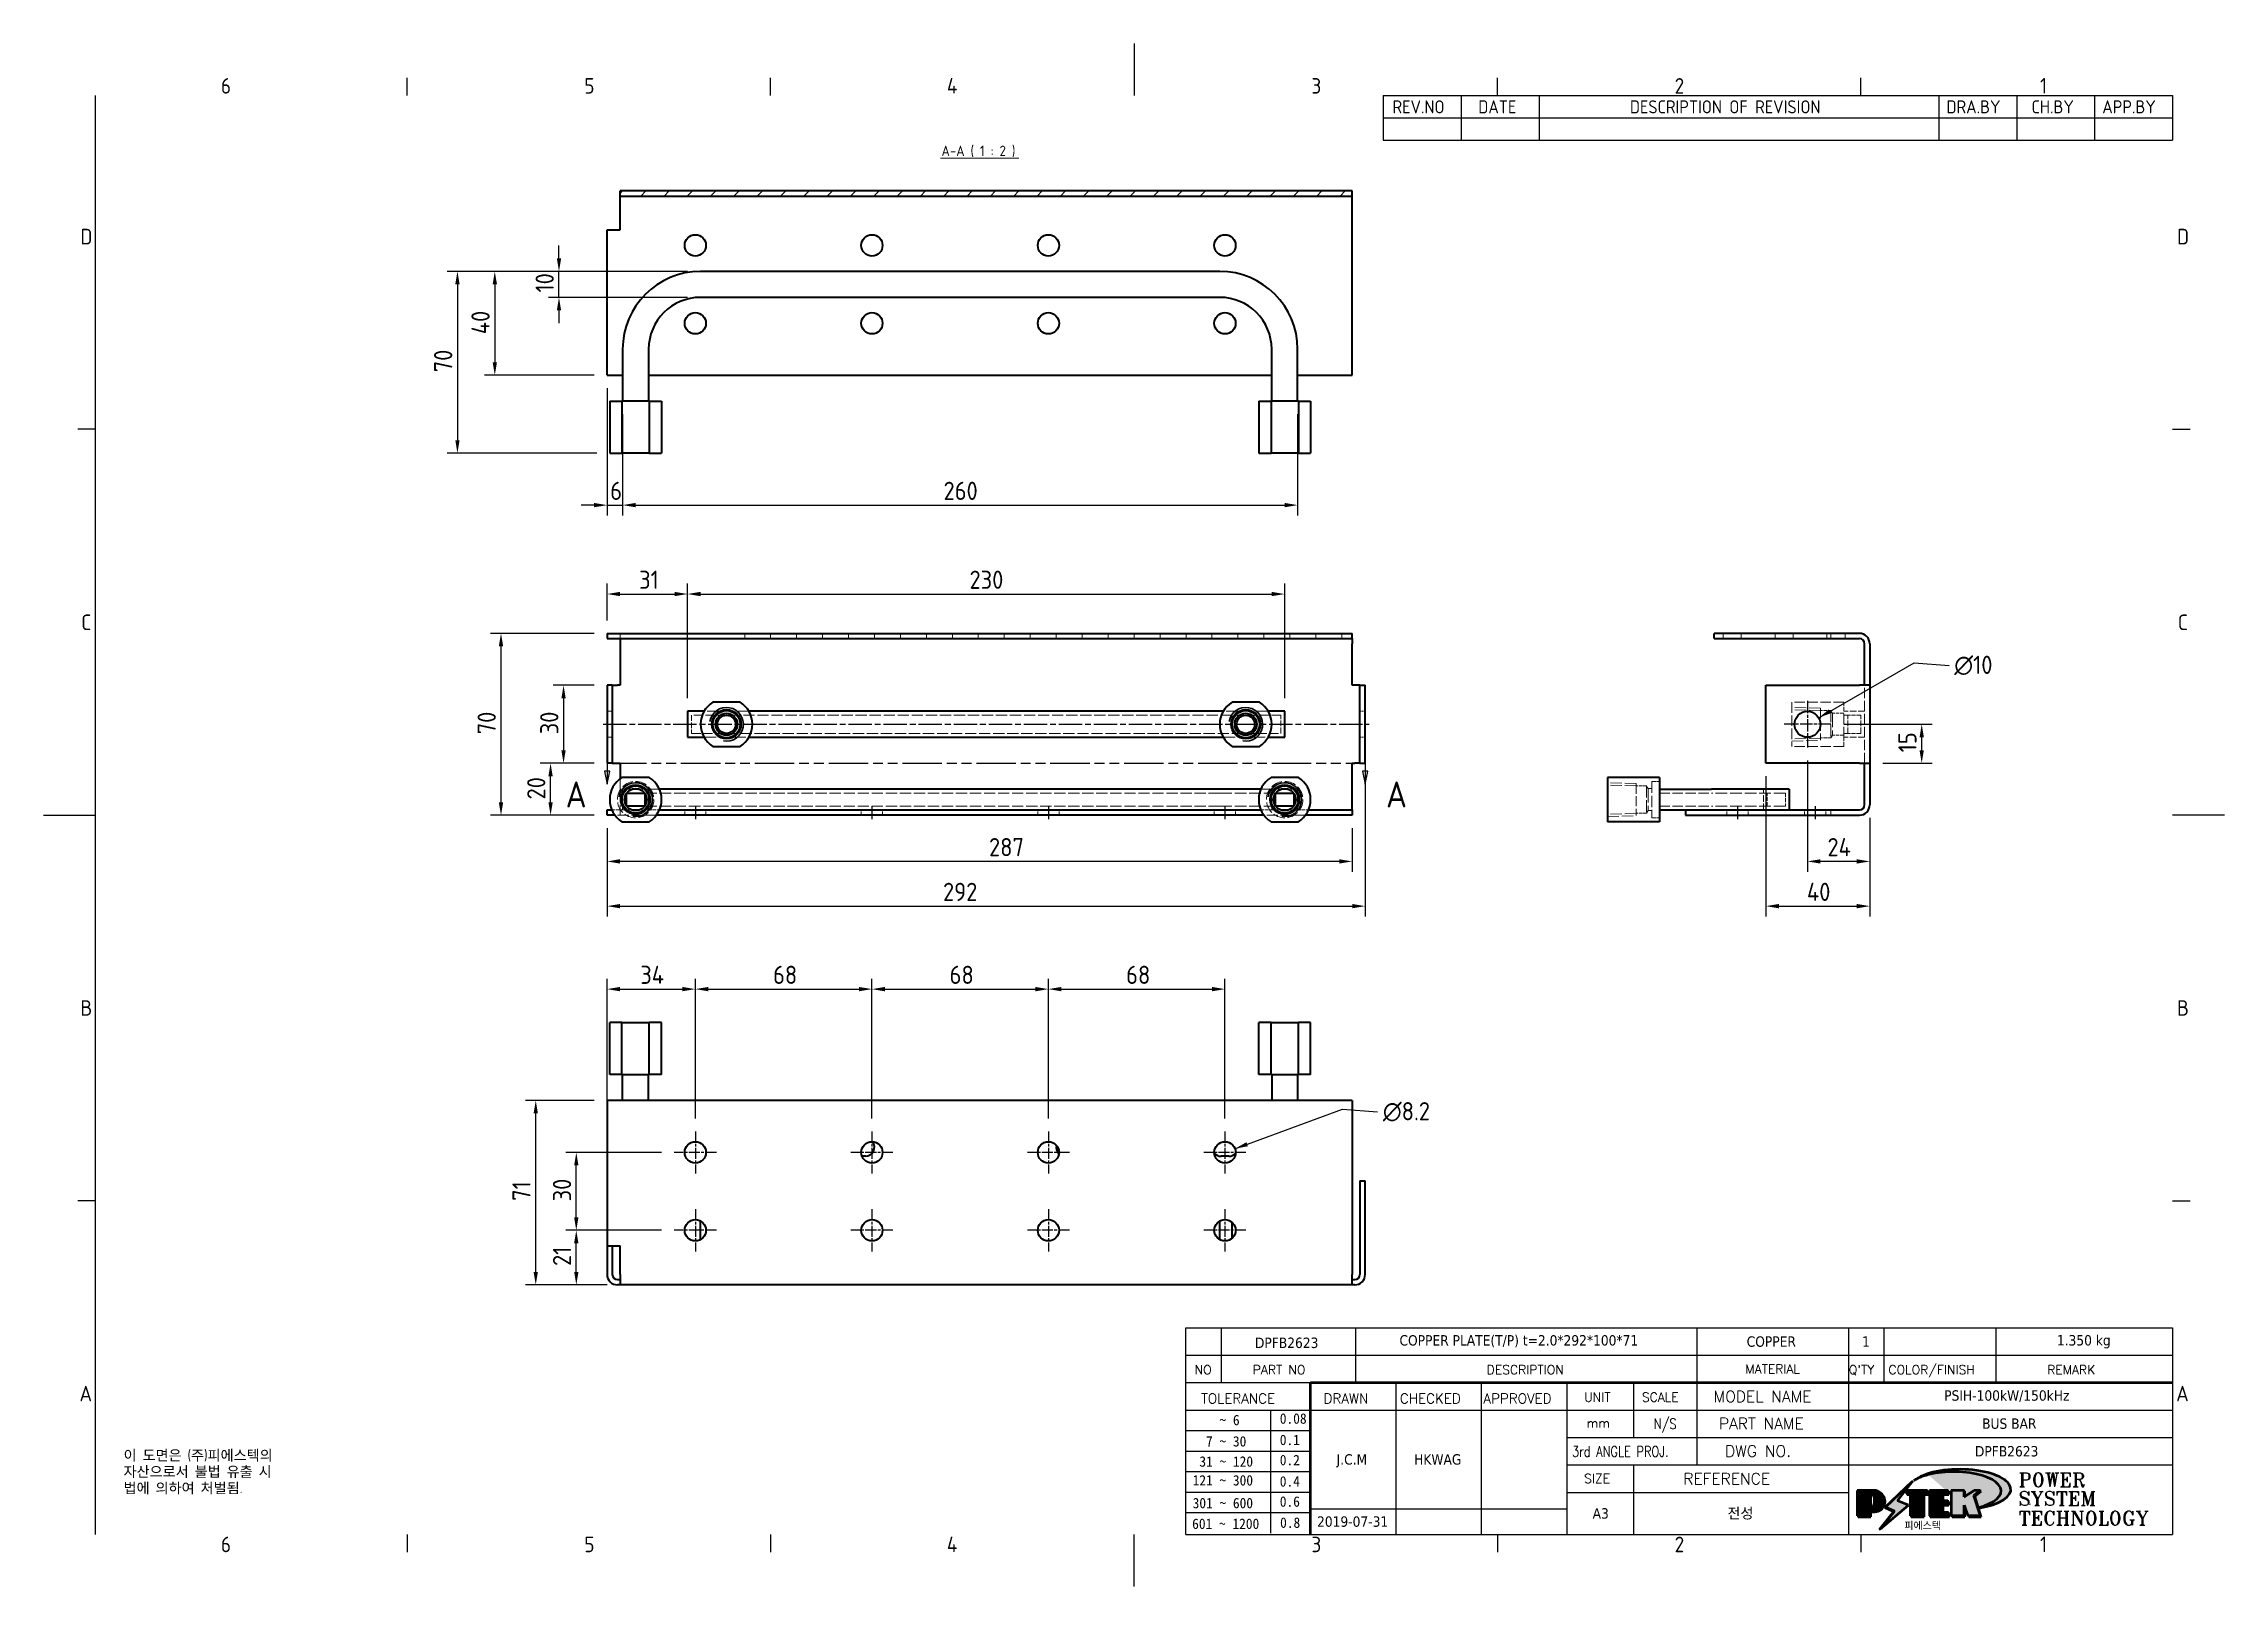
# Model space of a CAD drawing. Header units: millimetres. Extents: x 0 to 840, y 0 to 594.
import ezdxf
from ezdxf.enums import TextEntityAlignment as Align

# ---------------------------------------------------------------- set-up
doc = ezdxf.new("R2010")
doc.units = ezdxf.units.MM
doc.header["$LTSCALE"] = 2
for name, pattern in [('CHAIN', [0.3543, 0.2362, -0.0295, 0.0591, -0.0295]), ('DASHED', [0.2067, 0.1654, -0.0413]), ('DOUBLE_DASH_CHAIN', [1.2403, 0.6614, -0.0827, 0.1654, -0.0827, 0.1654, -0.0827])]:
    doc.linetypes.add(name, pattern=pattern)
doc.layers.get('0').update_dxf_attribs({"color": 3, "lineweight": 25})
for name, color, linetype, lineweight in [('가려진 것(ISO)', 2, 'DASHED', 18), ('가시적인 것(ISO)', 3, 'Continuous', 40), ('가시적인 좁은 것(ISO)', 3, 'Continuous', 35), ('경계(ISO)', 7, 'Continuous', 25), ('기호(ISO)', 5, 'Continuous', 25), ('단면선(ISO)', 7, 'CHAIN', 25), ('제목(ISO)', 5, 'Continuous', 50), ('중심 표식(ISO)', 1, 'Continuous', 25), ('중심선(ISO)', 1, 'Continuous', 25), ('치수(ISO)', 2, 'Continuous', 25), ('해치(ISO)', 7, 'Continuous', 18)]:
    doc.layers.add(name, color=color, linetype=linetype, lineweight=lineweight)
doc.styles.add('HAN_291', font='')
doc.styles.add('HAN_370', font='', dxfattribs={"width": 2})
doc.styles.add('ISO ProportionalPSTEK', font='isocp.shx')
doc.styles.add('RC_284', font='ROMANC.shx')
doc.styles.add('RC_287', font='ROMANC.shx')
doc.styles.add('RC_292', font='ROMANC.shx')
doc.styles.add('ROMANT_294', font='romant.shx')
doc.styles.add('문자 텍스트_PSTEK_POSCO', font='isocp.shx')
doc.styles.add('부품번호텍스트_PSTEK_POSCO', font='isocp.shx')
doc.styles.add('치수 텍스트_PSTEK_POSCO', font='isocp.shx')
doc.styles.add('텍스트 스타일198', font='tahoma.ttf')
doc.styles.add('텍스트 스타일333', font='ROMANC.shx', dxfattribs={"width": 0.8})
doc.styles.add('텍스트 스타일466', font='isocp.shx')
doc.styles.get('HAN_291').set_extended_font_data('GulimChe')
doc.styles.get('HAN_370').set_extended_font_data('GulimChe')
doc.dimstyles.new('치수_PSTEK_POSCO', dxfattribs={"dimscale": 2, "dimtxt": 3.5, "dimasz": 2.5, "dimexe": 2, "dimexo": 2.5, "dimgap": 1, "dimtad": 1, "dimrnd": 1e-08, "dimdsep": 46, "dimtxsty": '치수 텍스트_PSTEK_POSCO', "dimcen": 0.09, "dimdle": 10, "dimclrd": 7, "dimclre": 7, "dimclrt": 2, "dimadec": 1, "dimazin": 2, "dimtfac": 1, "dimtmove": 0, "dimatfit": 3, "dimfxl": 0, "dimtolj": 1, "dimlwd": -1, "dimlwe": -1, "dimarcsym": 0})
doc.dimstyles.new('치수_PSTEK_POSCO$7', dxfattribs={"dimscale": 2, "dimtxt": 3.5, "dimasz": 2.5, "dimexe": 2, "dimexo": 2.5, "dimgap": 1, "dimtad": 1, "dimrnd": 1e-08, "dimdsep": 46, "dimtxsty": '치수 텍스트_PSTEK_POSCO', "dimcen": 0.09, "dimdle": 10, "dimclrd": 7, "dimclre": 7, "dimclrt": 2, "dimadec": 1, "dimazin": 2, "dimtfac": 1, "dimtmove": 0, "dimatfit": 3, "dimfxl": 0, "dimtolj": 1, "dimlwd": -1, "dimlwe": -1, "dimarcsym": 0})

msp = doc.modelspace()

# ---------------------------------------------------------------- texts
at = {"layer": '기호(ISO)', "color": 7, "insert": (345.845, 550.314), "char_height": 4, "attachment_point": 7, "style": '텍스트 스타일466'}
msp.add_mtext('A-A ( 1 : 2 )', dxfattribs=at)
at = {"layer": '기호(ISO)', "color": 2, "char_height": 7, "attachment_point": 4, "line_spacing_factor": 0.6125, "style": '치수 텍스트_PSTEK_POSCO'}
for s, insert, width in [('{\\fisocp|b0|i0;\\H7.0000;\\fAIGDT|b0|i0;\\H7.0000;n\\fisocp|b0|i0;\\H7.0000;10}', (735.959, 354.589), 17.35252), ('{\\fisocp|b0|i0;\\H7.0000;\\fAIGDT|b0|i0;\\H7.0000;n\\fisocp|b0|i0;\\H7.0000;8.2}', (515.856, 182.717), 21.27936)]:
    msp.add_mtext(s, dxfattribs=dict(at, insert=insert, width=width))
at = {"layer": '기호(ISO)', "color": 7, "insert": (30.789, 52.457), "char_height": 4, "width": 102.48028, "attachment_point": 1, "line_spacing_factor": 0.944221, "style": '문자 텍스트_PSTEK_POSCO'}
msp.add_mtext('{이 도면은 (주)피에스텍의\\P자산으로서 불법 유출 시 \\P법에 의하여 처벌됨.}', dxfattribs=at)

# ---------------------------------------------------------------- blocks, each defined once
blk = doc.blocks.new('경계 Default Border')
at = {"layer": '경계(ISO)'}
for p, q in [((70, 287), (70, 290.4)), ((140, 287), (140, 290.4)), ((280, 287), (280, 290.4)), ((350, 287), (350, 290.4)), ((10, 222.75), (6.6, 222.75)), ((410, 222.75), (413.4, 222.75)), ((10, 74.25), (6.6, 74.25)), ((410, 74.25), (413.4, 74.25)), ((70, 10), (70, 6.6)), ((140, 10), (140, 6.6)), ((280, 10), (280, 6.6)), ((350, 10), (350, 6.6))]:
    blk.add_line(p, q, dxfattribs=at)
at = {"layer": '경계(ISO)', "flags": 128}
for points in [[(210, 297), (210, 287)], [(10, 10), (10, 287)], [(0, 148.5), (10, 148.5)], [(420, 148.5), (410, 148.5)], [(210, 0), (210, 10)]]:
    blk.add_lwpolyline(points, dxfattribs=at)
at = {"layer": '경계(ISO)', "color": 2, "char_height": 3, "attachment_point": 7, "style": '문자 텍스트_PSTEK_POSCO'}
for s, insert in [('6', (34.14, 287.37)), ('5', (104.14, 287.37)), ('4', (173.97, 287.4)), ('3', (244.17, 287.37)), ('2', (314.13, 287.37)), ('1', (384.49, 287.4)), ('D', (7.08, 258.35)), ('D', (410.88, 258.35)), ('C', (7.24, 184.1)), ('C', (411.04, 184.1)), ('B', (7.08, 109.85)), ('B', (410.88, 109.85)), ('A', (6.91, 35.62)), ('A', (410.71, 35.62)), ('6', (34.14, 6.57)), ('5', (104.14, 6.57)), ('4', (173.97, 6.6)), ('3', (244.17, 6.57)), ('2', (314.13, 6.57)), ('1', (384.49, 6.6))]:
    blk.add_mtext(s, dxfattribs=dict(at, insert=insert))
blk = doc.blocks.new('제목 블록 PSTEK')
for color, points in [(252, [(317.22, 17.06), (322.03, 21.63), (322.28, 21.94), (317.05, 16.98), (318.75, 16.19), (316, 12.72), (316.34, 13), (318.92, 16.27)]), (5, [(321.62, 17.42), (319.53, 18.25), (322.45, 22.02), (317.22, 17.06), (318.92, 16.27), (316.17, 12.8)]), (1, [(324.48, 19.61), (325.24, 19.61), (325.24, 20.26), (321.23, 20.26), (321.23, 19.61), (321.98, 19.61), (321.98, 15.34), (324.48, 15.34)]), (252, [(321.98, 19.61), (321.4, 19.61), (321.4, 19.46), (321.98, 19.46)]), (252, [(324.66, 19.46), (325.42, 19.46), (325.42, 20.11), (325.24, 20.11), (325.24, 19.61), (324.48, 19.61), (324.48, 15.34), (322.16, 15.34), (322.16, 15.19), (324.66, 15.19)]), (1, [(329.23, 20.26), (325.66, 20.26), (325.66, 15.34), (329.36, 15.34), (329.36, 15.99), (328.11, 15.99), (328.11, 17.56), (329.23, 17.56), (329.23, 18.26), (328.11, 18.26), (328.11, 19.61), (329.23, 19.61)]), (252, [(328.29, 19.46), (329.41, 19.46), (329.41, 20.11), (329.23, 20.11), (329.23, 19.61), (328.11, 19.61), (328.11, 18.26), (328.29, 18.26)]), (252, [(328.29, 17.42), (329.41, 17.42), (329.41, 18.11), (329.23, 18.11), (329.23, 17.56), (328.11, 17.56), (328.11, 15.99), (328.29, 15.99)]), (1, [(332.33, 20.26), (329.86, 20.26), (329.86, 15.34), (332.33, 15.34), (332.33, 17.43), (333.07, 15.34), (335.49, 15.34), (334.25, 19.31), (335.44, 20.26), (334.31, 20.26), (332.33, 19)]), (252, [(332.51, 16.93), (332.33, 17.43), (332.33, 15.34), (330.04, 15.34), (330.04, 15.19), (332.51, 15.19)]), (252, [(332.51, 20.11), (332.33, 20.11), (332.33, 19), (332.51, 19.11)]), (252, [(335.62, 20.11), (335.25, 20.11), (334.25, 19.31), (335.49, 15.34), (333.2, 15.34), (333.25, 15.19), (335.66, 15.19), (334.43, 19.16)]), (252, [(329.54, 15.85), (329.36, 15.85), (329.36, 15.34), (325.83, 15.34), (325.83, 15.19), (329.54, 15.19)])]:
    blk.add_hatch(color=color).paths.add_polyline_path(points)
h = blk.add_hatch(color=1)
edge = h.paths.add_edge_path(flags=0)
edge.add_line((314.22, 19.61), (314.22, 17))
edge.add_line((314.22, 17), (314.35, 17))
edge.add_arc((314.35, 17.65), 0.651, 270, 360)
edge.add_line((315, 17.65), (315, 18.96))
edge.add_arc((314.35, 18.96), 0.651, 0, 90)
edge.add_line((314.35, 19.61), (314.22, 19.61))
edge = h.paths.add_edge_path()
edge.add_arc((314.98, 18.29), 1.97, 270, 450)
edge.add_line((314.98, 20.26), (311.77, 20.26))
edge.add_line((311.77, 20.26), (311.77, 15.34))
edge.add_line((311.77, 15.34), (314.22, 15.34))
edge.add_line((314.22, 15.34), (314.22, 16.32))
edge.add_line((314.22, 16.32), (314.98, 16.32))
h = blk.add_hatch(color=252)
edge = h.paths.add_edge_path()
edge.add_arc((314.98, 18.29), 1.97, 270, 406.8279)
edge.add_arc((315.16, 18.14), 1.97, -90, 53.561, ccw=False)
edge.add_line((315.16, 16.17), (314.4, 16.17))
edge.add_line((314.4, 16.17), (314.4, 15.19))
edge.add_line((314.4, 15.19), (311.94, 15.19))
edge.add_line((311.94, 15.19), (311.94, 15.34))
edge.add_line((311.94, 15.34), (314.22, 15.34))
edge.add_line((314.22, 15.34), (314.22, 16.32))
edge.add_line((314.22, 16.32), (314.98, 16.32))
h = blk.add_hatch(color=252)
edge = h.paths.add_edge_path()
edge.add_line((314.4, 19.46), (314.53, 19.46))
edge.add_arc((314.53, 18.81), 0.651, 60.4189, 90, ccw=False)
edge.add_arc((314.35, 18.96), 0.651, 39.9699, 90)
edge.add_line((314.35, 19.61), (314.22, 19.61))
edge.add_line((314.22, 19.61), (314.22, 17))
edge.add_line((314.22, 17), (314.35, 17))
edge.add_arc((314.35, 17.65), 0.651, 270, 274.6931)
edge.add_line((314.4, 17), (314.4, 19.46))
at = {"layer": '해치(ISO)'}
h = blk.add_hatch(color=140, dxfattribs=at)
edge = h.paths.add_edge_path()
edge.add_ellipse((330.37, 20.16), major_axis=(9.1, 0), ratio=0.40699, start_angle=301.3098, end_angle=507.7437)
edge.add_ellipse((331.53, 20.46), major_axis=(-9.82, 0), ratio=0.39426, start_angle=111.5121, end_angle=334.4703, ccw=False)
edge.add_line((335.14, 16.86), (335.1, 16.99))
at = {"color": 180}
for p, q in [((182.48, 11.79), (182.48, 51.57)), ((182.48, 51.57), (372.48, 51.57)), ((189.27, 51.57), (189.27, 41.01)), ((215.22, 41.01), (215.22, 51.57)), ((280.88, 51.57), (280.88, 41.01)), ((310.09, 51.57), (310.09, 41.01)), ((316.9, 51.57), (316.9, 41.01)), ((338.46, 51.57), (338.46, 41.01)), ((372.48, 51.57), (372.48, 11.79)), ((182.48, 46.29), (372.48, 46.29)), ((182.48, 41.01), (206.45, 41.01)), ((222.94, 11.79), (222.94, 41.01)), ((239.43, 11.79), (239.43, 41.01)), ((255.92, 11.79), (255.92, 41.01)), ((268.69, 41.01), (268.69, 30.45)), ((280.88, 41.01), (280.88, 25.17)), ((310.09, 41.01), (310.09, 11.79)), ((182.48, 35.73), (206.45, 35.73)), ((198.86, 12.03), (198.86, 35.73)), ((206.45, 35.73), (372.48, 35.73)), ((182.48, 31.78), (206.45, 31.78)), ((255.92, 30.45), (372.48, 30.45)), ((182.48, 27.83), (206.45, 27.83)), ((182.48, 23.88), (206.45, 23.88)), ((255.92, 25.17), (372.48, 25.17)), ((268.69, 25.17), (268.69, 11.79)), ((182.48, 19.93), (206.45, 19.93)), ((255.92, 19.89), (310.09, 19.89)), ((182.48, 15.98), (206.45, 15.98)), ((206.45, 16.74), (255.92, 16.74)), ((182.48, 11.79), (372.48, 11.79))]:
    blk.add_line(p, q, dxfattribs=at)
at = {"color": 7, "lineweight": 50}
for p, q in [((206.45, 11.79), (206.45, 41.01)), ((206.45, 41.01), (372.48, 41.01))]:
    blk.add_line(p, q, dxfattribs=at)
at = {"color": 7}
for p, q in [((322.28, 21.94), (317.05, 16.98)), ((322.45, 22.02), (317.22, 17.06)), ((317.22, 17.06), (322.03, 21.63)), ((319.53, 18.25), (322.45, 22.02)), ((322.03, 21.63), (322.28, 21.94)), ((314.98, 20.26), (311.77, 20.26)), ((311.77, 20.26), (311.77, 15.34)), ((314.98, 20.26), (311.77, 20.26)), ((311.77, 20.26), (311.77, 15.34)), ((314.22, 17), (314.22, 19.61)), ((314.22, 19.61), (314.35, 19.61)), ((314.35, 19.61), (314.22, 19.61)), ((314.22, 19.61), (314.22, 17)), ((314.22, 17), (314.22, 19.61)), ((314.22, 19.61), (314.35, 19.61)), ((314.35, 17), (314.22, 17)), ((314.22, 17), (314.35, 17)), ((314.35, 17), (314.22, 17)), ((314.4, 19.46), (314.53, 19.46)), ((314.4, 17), (314.4, 19.46)), ((315, 18.96), (315, 17.65)), ((315, 18.96), (315, 17.65)), ((316.17, 12.8), (321.62, 17.42)), ((317.05, 16.98), (318.75, 16.19)), ((318.92, 16.27), (317.22, 17.06)), ((317.22, 17.06), (318.92, 16.27)), ((321.62, 17.42), (319.53, 18.25)), ((325.24, 20.26), (321.23, 20.26)), ((321.23, 20.26), (321.23, 19.61)), ((325.24, 20.26), (321.23, 20.26)), ((321.23, 20.26), (321.23, 19.61)), ((321.23, 19.61), (321.98, 19.61)), ((321.23, 19.61), (321.98, 19.61)), ((321.4, 19.61), (321.4, 19.46)), ((321.98, 19.61), (321.4, 19.61)), ((321.4, 19.46), (321.98, 19.46)), ((321.98, 19.61), (321.98, 15.34)), ((321.98, 19.46), (321.98, 19.61)), ((321.98, 19.61), (321.98, 15.34)), ((324.48, 19.61), (325.24, 19.61)), ((324.48, 15.34), (324.48, 19.61)), ((325.24, 19.61), (324.48, 19.61)), ((324.48, 19.61), (324.48, 15.34)), ((324.48, 19.61), (325.24, 19.61)), ((324.48, 15.34), (324.48, 19.61)), ((324.66, 19.46), (325.42, 19.46)), ((324.66, 15.19), (324.66, 19.46)), ((325.24, 19.61), (325.24, 20.26)), ((325.24, 19.61), (325.24, 20.26)), ((325.42, 20.11), (325.24, 20.11)), ((325.24, 20.11), (325.24, 19.61)), ((325.42, 19.46), (325.42, 20.11)), ((329.23, 20.26), (325.66, 20.26)), ((325.66, 20.26), (325.66, 15.34)), ((325.66, 20.26), (325.66, 15.34)), ((329.23, 20.26), (325.66, 20.26)), ((328.11, 18.26), (328.11, 19.61)), ((328.11, 19.61), (329.23, 19.61)), ((329.23, 19.61), (328.11, 19.61)), ((328.11, 19.61), (328.11, 18.26)), ((328.11, 18.26), (328.11, 19.61)), ((328.11, 19.61), (329.23, 19.61)), ((329.23, 18.26), (328.11, 18.26)), ((328.11, 18.26), (328.29, 18.26)), ((329.23, 18.26), (328.11, 18.26)), ((328.11, 17.56), (329.23, 17.56)), ((328.11, 15.99), (328.11, 17.56)), ((329.23, 17.56), (328.11, 17.56)), ((328.11, 17.56), (328.11, 15.99)), ((328.11, 17.56), (329.23, 17.56)), ((328.11, 15.99), (328.11, 17.56)), ((328.29, 18.26), (328.29, 19.46)), ((328.29, 19.46), (329.41, 19.46)), ((328.29, 15.99), (328.29, 17.42)), ((328.29, 17.42), (329.41, 17.42)), ((329.23, 19.61), (329.23, 20.26)), ((329.23, 19.61), (329.23, 20.26)), ((329.41, 20.11), (329.23, 20.11)), ((329.23, 20.11), (329.23, 19.61)), ((329.23, 17.56), (329.23, 18.26)), ((329.23, 17.56), (329.23, 18.26)), ((329.41, 18.11), (329.23, 18.11)), ((329.23, 18.11), (329.23, 17.56)), ((329.41, 19.46), (329.41, 20.11)), ((329.41, 17.42), (329.41, 18.11)), ((332.33, 20.26), (329.86, 20.26)), ((329.86, 20.26), (329.86, 15.34)), ((329.86, 20.26), (329.86, 15.34)), ((332.33, 20.26), (329.86, 20.26)), ((334.31, 20.26), (332.33, 19)), ((332.33, 19), (332.33, 20.26)), ((334.31, 20.26), (332.33, 19)), ((332.33, 19), (332.33, 20.26)), ((332.51, 20.11), (332.33, 20.11)), ((332.33, 20.11), (332.33, 19)), ((332.33, 19), (332.51, 19.11)), ((332.33, 17.43), (333.07, 15.34)), ((332.33, 15.34), (332.33, 17.43)), ((332.51, 16.93), (332.33, 17.43)), ((332.33, 17.43), (332.33, 15.34)), ((332.33, 17.43), (333.07, 15.34)), ((332.33, 15.34), (332.33, 17.43)), ((332.51, 19.11), (332.51, 20.11)), ((332.51, 15.19), (332.51, 16.93)), ((334.25, 19.31), (335.44, 20.26)), ((334.25, 19.31), (335.44, 20.26)), ((335.25, 20.11), (334.25, 19.31)), ((335.49, 15.34), (334.25, 19.31)), ((334.25, 19.31), (335.49, 15.34)), ((335.49, 15.34), (334.25, 19.31)), ((335.44, 20.26), (334.31, 20.26)), ((335.44, 20.26), (334.31, 20.26)), ((334.43, 19.16), (335.62, 20.11)), ((335.66, 15.19), (334.43, 19.16)), ((335.62, 20.11), (335.25, 20.11)), ((345.04, 17.5), (344.99, 17.69)), ((311.77, 15.34), (314.22, 15.34)), ((311.77, 15.34), (314.22, 15.34)), ((314.22, 15.34), (311.94, 15.34)), ((311.94, 15.34), (311.94, 15.19)), ((311.94, 15.19), (314.4, 15.19)), ((314.22, 16.32), (314.98, 16.32)), ((314.22, 15.34), (314.22, 16.32)), ((314.98, 16.32), (314.22, 16.32)), ((314.22, 16.32), (314.22, 15.34)), ((314.22, 16.32), (314.98, 16.32)), ((314.22, 15.34), (314.22, 16.32)), ((314.4, 16.17), (315.16, 16.17)), ((314.4, 15.19), (314.4, 16.17)), ((318.75, 16.19), (316, 12.72)), ((316, 12.72), (316.34, 13)), ((318.92, 16.27), (316.17, 12.8)), ((316.34, 13), (318.92, 16.27)), ((321.98, 15.34), (324.48, 15.34)), ((321.98, 15.34), (324.48, 15.34)), ((324.48, 15.34), (322.16, 15.34)), ((322.16, 15.34), (322.16, 15.19)), ((322.16, 15.19), (324.66, 15.19)), ((325.66, 15.34), (329.36, 15.34)), ((325.66, 15.34), (329.36, 15.34)), ((329.36, 15.34), (325.83, 15.34)), ((325.83, 15.34), (325.83, 15.19)), ((325.83, 15.19), (329.54, 15.19)), ((329.36, 15.99), (328.11, 15.99)), ((328.11, 15.99), (328.29, 15.99)), ((329.36, 15.99), (328.11, 15.99)), ((329.36, 15.34), (329.36, 15.99)), ((329.36, 15.34), (329.36, 15.99)), ((329.54, 15.85), (329.36, 15.85)), ((329.36, 15.85), (329.36, 15.34)), ((329.54, 15.19), (329.54, 15.85)), ((329.86, 15.34), (332.33, 15.34)), ((329.86, 15.34), (332.33, 15.34)), ((332.33, 15.34), (330.04, 15.34)), ((330.04, 15.34), (330.04, 15.19)), ((330.04, 15.19), (332.51, 15.19)), ((333.07, 15.34), (335.49, 15.34)), ((333.07, 15.34), (335.49, 15.34)), ((335.49, 15.34), (333.2, 15.34)), ((333.2, 15.34), (333.25, 15.19)), ((333.25, 15.19), (335.66, 15.19))]:
    blk.add_line(p, q, dxfattribs=at)
at = {"color": 5}
for p, q in [((322.45, 22.02), (317.22, 17.06)), ((319.53, 18.25), (322.45, 22.02)), ((316.17, 12.8), (321.62, 17.42)), ((317.22, 17.06), (318.92, 16.27)), ((321.62, 17.42), (319.53, 18.25)), ((318.92, 16.27), (316.17, 12.8))]:
    blk.add_line(p, q, dxfattribs=at)
at = {"color": 1}
for p, q in [((314.98, 20.26), (311.77, 20.26)), ((311.77, 20.26), (311.77, 15.34)), ((314.22, 17), (314.22, 19.61)), ((314.22, 19.61), (314.35, 19.61)), ((314.35, 17), (314.22, 17)), ((315, 18.96), (315, 17.65)), ((325.24, 20.26), (321.23, 20.26)), ((321.23, 20.26), (321.23, 19.61)), ((321.23, 19.61), (321.98, 19.61)), ((321.98, 19.61), (321.98, 15.34)), ((324.48, 19.61), (325.24, 19.61)), ((324.48, 15.34), (324.48, 19.61)), ((325.24, 19.61), (325.24, 20.26)), ((329.23, 20.26), (325.66, 20.26)), ((325.66, 20.26), (325.66, 15.34)), ((328.11, 18.26), (328.11, 19.61)), ((328.11, 19.61), (329.23, 19.61)), ((329.23, 18.26), (328.11, 18.26)), ((328.11, 17.56), (329.23, 17.56)), ((328.11, 15.99), (328.11, 17.56)), ((329.23, 19.61), (329.23, 20.26)), ((329.23, 17.56), (329.23, 18.26)), ((332.33, 20.26), (329.86, 20.26)), ((329.86, 20.26), (329.86, 15.34)), ((334.31, 20.26), (332.33, 19)), ((332.33, 19), (332.33, 20.26)), ((332.33, 17.43), (333.07, 15.34)), ((332.33, 15.34), (332.33, 17.43)), ((334.25, 19.31), (335.44, 20.26)), ((335.49, 15.34), (334.25, 19.31)), ((335.44, 20.26), (334.31, 20.26)), ((311.77, 15.34), (314.22, 15.34)), ((314.22, 16.32), (314.98, 16.32)), ((314.22, 15.34), (314.22, 16.32)), ((321.98, 15.34), (324.48, 15.34)), ((325.66, 15.34), (329.36, 15.34)), ((329.36, 15.99), (328.11, 15.99)), ((329.36, 15.34), (329.36, 15.99)), ((329.86, 15.34), (332.33, 15.34)), ((333.07, 15.34), (335.49, 15.34))]:
    blk.add_line(p, q, dxfattribs=at)
at = {"color": 7}
for centre, radius, start, end in [((314.35, 18.96), 0.651, 0, 90), ((314.35, 18.96), 0.651, 39.9699, 90), ((314.35, 18.96), 0.651, 0, 90), ((314.35, 17.65), 0.651, 270, 0), ((314.35, 17.65), 0.651, 270, 0), ((314.35, 17.65), 0.651, 270, 274.6931), ((314.53, 18.81), 0.651, 60.4189, 90), ((314.98, 18.29), 1.97, 270, 90), ((314.98, 18.29), 1.97, 270, 90), ((314.98, 18.29), 1.97, 270, 46.8279), ((315.16, 18.14), 1.97, 270, 53.561)]:
    blk.add_arc(centre, radius, start, end, dxfattribs=at)
at = {"color": 1}
for centre, radius, start, end in [((314.35, 18.96), 0.651, 0, 90), ((314.35, 17.65), 0.651, 270, 0), ((314.98, 18.29), 1.97, 270, 90)]:
    blk.add_arc(centre, radius, start, end, dxfattribs=at)
at = {"layer": '제목(ISO)', "lineweight": 18}
blk.add_line((182.48, 35.73), (182.48, 11.79), dxfattribs=at)
at = {"layer": '제목(ISO)'}
for p, q in [((322.28, 21.94), (317.05, 16.98)), ((322.45, 22.02), (317.22, 17.06)), ((317.22, 17.06), (322.03, 21.63)), ((319.53, 18.25), (322.45, 22.02)), ((322.03, 21.63), (322.28, 21.94)), ((314.98, 20.26), (311.77, 20.26)), ((311.77, 20.26), (311.77, 15.34)), ((314.22, 17), (314.22, 19.61)), ((314.22, 19.61), (314.35, 19.61)), ((314.35, 19.61), (314.22, 19.61)), ((314.22, 19.61), (314.22, 17)), ((314.35, 17), (314.22, 17)), ((314.22, 17), (314.35, 17)), ((314.4, 19.46), (314.53, 19.46)), ((314.4, 17), (314.4, 19.46)), ((315, 18.96), (315, 17.65)), ((316.17, 12.8), (321.62, 17.42)), ((317.05, 16.98), (318.75, 16.19)), ((317.22, 17.06), (318.92, 16.27)), ((318.92, 16.27), (317.22, 17.06)), ((321.62, 17.42), (319.53, 18.25)), ((325.24, 20.26), (321.23, 20.26)), ((321.23, 20.26), (321.23, 19.61)), ((321.23, 19.61), (321.98, 19.61)), ((321.98, 19.61), (321.4, 19.61)), ((321.4, 19.61), (321.4, 19.46)), ((321.4, 19.46), (321.98, 19.46)), ((321.98, 19.61), (321.98, 15.34)), ((321.98, 19.46), (321.98, 19.61)), ((324.48, 19.61), (325.24, 19.61)), ((324.48, 15.34), (324.48, 19.61)), ((325.24, 19.61), (324.48, 19.61)), ((324.48, 19.61), (324.48, 15.34)), ((324.66, 19.46), (325.42, 19.46)), ((324.66, 15.19), (324.66, 19.46)), ((325.24, 19.61), (325.24, 20.26)), ((325.42, 20.11), (325.24, 20.11)), ((325.24, 20.11), (325.24, 19.61)), ((325.42, 19.46), (325.42, 20.11)), ((329.23, 20.26), (325.66, 20.26)), ((325.66, 20.26), (325.66, 15.34)), ((328.11, 18.26), (328.11, 19.61)), ((328.11, 19.61), (329.23, 19.61)), ((329.23, 19.61), (328.11, 19.61)), ((328.11, 19.61), (328.11, 18.26)), ((329.23, 18.26), (328.11, 18.26)), ((328.11, 18.26), (328.29, 18.26)), ((328.11, 15.99), (328.11, 17.56)), ((328.11, 17.56), (329.23, 17.56)), ((329.23, 17.56), (328.11, 17.56)), ((328.11, 17.56), (328.11, 15.99)), ((328.29, 19.46), (329.41, 19.46)), ((328.29, 18.26), (328.29, 19.46)), ((328.29, 17.42), (329.41, 17.42)), ((328.29, 15.99), (328.29, 17.42)), ((329.23, 19.61), (329.23, 20.26)), ((329.41, 20.11), (329.23, 20.11)), ((329.23, 20.11), (329.23, 19.61)), ((329.23, 17.56), (329.23, 18.26)), ((329.41, 18.11), (329.23, 18.11)), ((329.23, 18.11), (329.23, 17.56)), ((329.41, 19.46), (329.41, 20.11)), ((329.41, 17.42), (329.41, 18.11)), ((332.33, 20.26), (329.86, 20.26)), ((329.86, 20.26), (329.86, 15.34)), ((334.31, 20.26), (332.33, 19)), ((332.33, 19), (332.33, 20.26)), ((332.51, 20.11), (332.33, 20.11)), ((332.33, 20.11), (332.33, 19)), ((332.33, 19), (332.51, 19.11)), ((332.33, 15.34), (332.33, 17.43)), ((332.33, 17.43), (333.07, 15.34)), ((332.51, 16.93), (332.33, 17.43)), ((332.33, 17.43), (332.33, 15.34)), ((332.51, 19.11), (332.51, 20.11)), ((332.51, 15.19), (332.51, 16.93)), ((334.25, 19.31), (335.44, 20.26)), ((335.25, 20.11), (334.25, 19.31)), ((335.49, 15.34), (334.25, 19.31)), ((334.25, 19.31), (335.49, 15.34)), ((335.44, 20.26), (334.31, 20.26)), ((334.43, 19.16), (335.62, 20.11)), ((335.66, 15.19), (334.43, 19.16)), ((335.62, 20.11), (335.25, 20.11)), ((311.77, 15.34), (314.22, 15.34)), ((314.22, 15.34), (311.94, 15.34)), ((311.94, 15.34), (311.94, 15.19)), ((311.94, 15.19), (314.4, 15.19)), ((314.22, 15.34), (314.22, 16.32)), ((314.22, 16.32), (314.98, 16.32)), ((314.98, 16.32), (314.22, 16.32)), ((314.22, 16.32), (314.22, 15.34)), ((314.4, 15.19), (314.4, 16.17)), ((314.4, 16.17), (315.16, 16.17)), ((318.75, 16.19), (316, 12.72)), ((316, 12.72), (316.34, 13)), ((318.92, 16.27), (316.17, 12.8)), ((316.34, 13), (318.92, 16.27)), ((321.98, 15.34), (324.48, 15.34)), ((324.48, 15.34), (322.16, 15.34)), ((322.16, 15.34), (322.16, 15.19)), ((322.16, 15.19), (324.66, 15.19)), ((325.66, 15.34), (329.36, 15.34)), ((329.36, 15.34), (325.83, 15.34)), ((325.83, 15.34), (325.83, 15.19)), ((325.83, 15.19), (329.54, 15.19)), ((329.36, 15.99), (328.11, 15.99)), ((328.11, 15.99), (328.29, 15.99)), ((329.36, 15.34), (329.36, 15.99)), ((329.54, 15.85), (329.36, 15.85)), ((329.36, 15.85), (329.36, 15.34)), ((329.54, 15.19), (329.54, 15.85)), ((329.86, 15.34), (332.33, 15.34)), ((332.33, 15.34), (330.04, 15.34)), ((330.04, 15.34), (330.04, 15.19)), ((330.04, 15.19), (332.51, 15.19)), ((333.07, 15.34), (335.49, 15.34)), ((335.49, 15.34), (333.2, 15.34)), ((333.2, 15.34), (333.25, 15.19)), ((333.25, 15.19), (335.66, 15.19))]:
    blk.add_line(p, q, dxfattribs=at)
at = {"layer": '제목(ISO)', "color": 4}
blk.add_line((335.14, 16.86), (335.1, 16.99), dxfattribs=at)
at = {"layer": '제목(ISO)'}
for centre, radius, start, end in [((314.35, 18.96), 0.651, 0, 90), ((314.35, 18.96), 0.651, 39.9699, 90), ((314.35, 17.65), 0.651, 270, 0), ((314.35, 17.65), 0.651, 270, 274.6931), ((314.53, 18.81), 0.651, 60.4189, 90), ((314.98, 18.29), 1.97, 46.8279, 90), ((314.98, 18.29), 1.97, 270, 46.8279), ((314.98, 18.29), 1.97, 270, 46.8279), ((315.16, 18.14), 1.97, 270, 53.561)]:
    blk.add_arc(centre, radius, start, end, dxfattribs=at)
at = {"layer": '제목(ISO)', "color": 4}
for centre, major_axis, ratio, start_param, end_param in [((331.53, 20.46), (9.82, 0), 0.39426, 5.087845, 8.9792), ((330.37, 20.16), (9.1, 0), 0.40699, 5.258849, 8.861799)]:
    blk.add_ellipse(centre, major_axis=major_axis, ratio=ratio, start_param=start_param, end_param=end_param, dxfattribs=at)
at = {"color": 2}
for s, height, style, p in [('NO', 1.742, 'RC_284', (184.14, 42.62)), ('PART NO', 1.742, 'RC_284', (195.34, 42.62)), ('DESCRIPTION', 1.7424, 'RC_284', (240.4, 42.62)), ("Q'TY", 1.742, 'RC_284', (310.14, 42.62)), ('COLOR/FINISH', 1.7424, 'RC_284', (317.77, 42.62)), ('REMARK', 1.742, 'RC_284', (348.35, 42.62)), (' TOLERANCE', 1.9, 'RC_287', (184.09, 37.01)), ('DRAWN', 1.9, 'RC_287', (208.98, 37.01)), ('CHECKED', 1.9, 'RC_287', (223.69, 37.01)), ('APPROVED', 1.9, 'RC_287', (239.78, 37.01)), ('UNIT', 1.742, 'RC_284', (259.17, 37.34)), ('SCALE', 1.742, 'RC_284', (270.29, 37.34)), ('MODEL NAME', 2.178, 'RC_292', (284.1, 37.25)), ('    ~ 6', 2, 'HAN_291', (183.77, 32.82)), ('0.08', 2, 'HAN_291', (200.55, 33.1)), ('PART NAME', 2.178, 'RC_292', (285.14, 32.03)), ('  7 ~ 30', 2, 'HAN_291', (183.77, 28.71)), ('0.1', 2, 'HAN_291', (200.55, 28.99)), ('mm', 1.742, 'RC_284', (259.65, 32.35)), (' 31 ~ 120', 2, 'HAN_291', (183.77, 24.83)), ('0.2', 2, 'HAN_291', (200.55, 25.11)), (' DWG NO.', 2.178, 'RC_292', (284.81, 26.75)), ('121 ~ 300', 2, 'HAN_291', (183.77, 21.21)), ('0.4', 2, 'HAN_291', (200.55, 21)), ('SIZE', 1.742, 'RC_284', (259.17, 21.69)), ('REFERENCE', 2.178, 'RC_292', (278.27, 21.43)), ('301 ~ 600', 2, 'HAN_291', (183.77, 16.83)), ('0.6', 2, 'HAN_291', (200.55, 17.12)), ('601 ~ 1200', 2, 'HAN_291', (183.68, 12.85)), ('0.8', 2, 'HAN_291', (200.61, 13.06))]:
    blk.add_text(s, height=height, dxfattribs=dict(at, style=style)).set_placement(p)
at = {"color": 2, "style": 'RC_284'}
blk.add_text('MATERIAL', height=1.742, dxfattribs=at).set_placement((295.48, 43.65), align=Align.MIDDLE_CENTER)
at = {"color": 7, "style": '텍스트 스타일333', "width": 0.8}
blk.add_text('N/S', height=2, dxfattribs=at).set_placement((274.78, 33.09), align=Align.MIDDLE_CENTER)
at = {"color": 2, "style": '텍스트 스타일333', "width": 0.8}
blk.add_text('3rd ANGLE PROJ.', height=2, dxfattribs=at).set_placement((256.84, 26.76))
at = {"color": 7, "style": 'ROMANT_294'}
for s, p in [('POWER', (342.83, 20.97)), ('SYSTEM', (342.83, 17.33)), ('TECHNOLOGY', (342.83, 13.57))]:
    blk.add_text(s, height=2.7, dxfattribs=at).set_placement(p)
at = {"color": 7, "insert": (320.85, 14.21), "char_height": 1.4, "attachment_point": 1, "line_spacing_factor": 0.332, "style": 'HAN_370'}
blk.add_mtext('\\fHY견고딕|b0|i0;\\H1.4000;피에스텍', dxfattribs=at)
at = {"layer": '제목(ISO)', "color": 7, "style": '텍스트 스타일198'}
for tag, p in [('설명_001', (223.61, 48.15)), ('질량\\P3;_001', (350.21, 48.16)), ('부품_번호_001', (195.77, 47.68)), ('재질_001', (290.47, 47.93)), ("3._Q'TY_001", (312.71, 47.92)), ('1._MODEL_NAME_001', (328.51, 37.54)), ('제목_001', (335.81, 32.12)), ('설계자_001', (211.5, 25.23)), ('점검자_001', (226.43, 25.23)), ('부품_번호_001', (334.43, 26.81)), ('시트_크기_001', (260.81, 14.84)), ('프로젝트_001', (286.76, 14.86)), ('작성_날짜_001', (207.73, 13.27))]:
    blk.add_attdef(tag, p, '', height=2, dxfattribs=at)
for tag, p in [('4._COLOR', (327.68, 48.93)), ('엔지니어링_승인자', (247.67, 26.23)), ('점검_날짜', (231.18, 14.27)), ('엔지니어링_승인_날짜', (247.67, 14.27))]:
    blk.add_attdef(tag, text='', height=2, dxfattribs=at).set_placement(p, align=Align.MIDDLE_CENTER)
blk = doc.blocks.new('리비전 내역')
at = {"layer": '기호(ISO)'}
for p, q in [((258, 287), (410, 287)), ((258, 287), (258, 282.72)), ((273, 287), (273, 282.72)), ((288, 287), (288, 282.72)), ((365, 287), (365, 282.72)), ((380, 287), (380, 282.72)), ((395, 287), (395, 282.72)), ((410, 287), (410, 282.72)), ((258, 282.72), (410, 282.72)), ((258, 282.72), (258, 278.44)), ((273, 282.72), (273, 278.44)), ((288, 282.72), (288, 278.44)), ((365, 282.72), (365, 278.44)), ((380, 282.72), (380, 278.44)), ((395, 282.72), (395, 278.44)), ((410, 282.72), (410, 278.44)), ((258, 278.44), (410, 278.44))]:
    blk.add_line(p, q, dxfattribs=at)
at = {"layer": '기호(ISO)', "color": 2, "char_height": 2.5, "attachment_point": 7, "style": 'ISO ProportionalPSTEK'}
for s, insert in [('REV.NO', (259.79, 283.58)), ('DATE', (276.31, 283.58)), ('DESCRIPTION OF REVISION', (305.51, 283.58)), ('DRA.BY', (366.48, 283.58)), ('CH.BY', (382.86, 283.58)), ('APP.BY', (396.48, 283.58))]:
    blk.add_mtext(s, dxfattribs=dict(at, insert=insert))
blk = doc.blocks.new('*D22')
at = {"layer": 'Defpoints', "color": 0}
for p in [(251.04, 229.96), (251.04, 175.19), (217.04, 156.09)]:
    blk.add_point(p, dxfattribs=at)
at = {"layer": '치수(ISO)', "color": 7}
for p, q in [((217.04, 161.09), (217.04, 233.96)), ((222.04, 229.96), (246.04, 229.96)), ((251.04, 180.19), (251.04, 233.96))]:
    blk.add_line(p, q, dxfattribs=at)
for points in [[(222.04, 230.79), (222.04, 229.12), (217.04, 229.96)], [(246.04, 230.79), (246.04, 229.12), (251.04, 229.96)]]:
    blk.add_solid(points, dxfattribs=at)
at = {"layer": '치수(ISO)', "color": 2, "insert": (229.84, 235.46), "char_height": 7, "attachment_point": 4, "style": '치수 텍스트_PSTEK_POSCO'}
blk.add_mtext('\\A1;34', dxfattribs=at)
blk = doc.blocks.new('*D23')
at = {"layer": 'Defpoints', "color": 0}
for p in [(319.04, 229.96), (251.04, 175.19), (319.04, 175.19)]:
    blk.add_point(p, dxfattribs=at)
at = {"layer": '치수(ISO)', "color": 7}
for p, q in [((251.04, 180.19), (251.04, 233.96)), ((256.04, 229.96), (314.04, 229.96)), ((319.04, 180.19), (319.04, 233.96))]:
    blk.add_line(p, q, dxfattribs=at)
for points in [[(256.04, 230.79), (256.04, 229.12), (251.04, 229.96)], [(314.04, 230.79), (314.04, 229.12), (319.04, 229.96)]]:
    blk.add_solid(points, dxfattribs=at)
at = {"layer": '치수(ISO)', "color": 2, "insert": (280.98, 235.46), "char_height": 7, "attachment_point": 4, "style": '치수 텍스트_PSTEK_POSCO'}
blk.add_mtext('\\A1;68', dxfattribs=at)
blk = doc.blocks.new('*D24')
at = {"layer": 'Defpoints', "color": 0}
for p in [(387.04, 229.96), (319.04, 175.19), (387.04, 175.19)]:
    blk.add_point(p, dxfattribs=at)
at = {"layer": '치수(ISO)', "color": 7}
for p, q in [((319.04, 180.19), (319.04, 233.96)), ((324.04, 229.96), (382.04, 229.96)), ((387.04, 180.19), (387.04, 233.96))]:
    blk.add_line(p, q, dxfattribs=at)
for points in [[(324.04, 230.79), (324.04, 229.12), (319.04, 229.96)], [(382.04, 230.79), (382.04, 229.12), (387.04, 229.96)]]:
    blk.add_solid(points, dxfattribs=at)
at = {"layer": '치수(ISO)', "color": 2, "insert": (348.98, 235.46), "char_height": 7, "attachment_point": 4, "style": '치수 텍스트_PSTEK_POSCO'}
blk.add_mtext('\\A1;68', dxfattribs=at)
blk = doc.blocks.new('*D25')
at = {"layer": 'Defpoints', "color": 0}
for p in [(455.04, 229.96), (387.04, 175.19), (455.04, 175.19)]:
    blk.add_point(p, dxfattribs=at)
at = {"layer": '치수(ISO)', "color": 7}
for p, q in [((387.04, 180.19), (387.04, 233.96)), ((392.04, 229.96), (450.04, 229.96)), ((455.04, 180.19), (455.04, 233.96))]:
    blk.add_line(p, q, dxfattribs=at)
for points in [[(392.04, 230.79), (392.04, 229.12), (387.04, 229.96)], [(450.04, 230.79), (450.04, 229.12), (455.04, 229.96)]]:
    blk.add_solid(points, dxfattribs=at)
at = {"layer": '치수(ISO)', "color": 2, "insert": (416.98, 235.46), "char_height": 7, "attachment_point": 4, "style": '치수 텍스트_PSTEK_POSCO'}
blk.add_mtext('\\A1;68', dxfattribs=at)
blk = doc.blocks.new('*D26')
at = {"layer": 'Defpoints', "color": 0}
for p in [(205.18, 137.09), (242.94, 137.09), (222.04, 116.09)]:
    blk.add_point(p, dxfattribs=at)
at = {"layer": '치수(ISO)', "color": 7}
for p, q in [((237.94, 137.09), (201.18, 137.09)), ((205.18, 121.09), (205.18, 132.09)), ((217.04, 116.09), (201.18, 116.09))]:
    blk.add_line(p, q, dxfattribs=at)
for points in [[(204.35, 132.09), (206.01, 132.09), (205.18, 137.09)], [(204.35, 121.09), (206.01, 121.09), (205.18, 116.09)]]:
    blk.add_solid(points, dxfattribs=at)
at = {"layer": '치수(ISO)', "color": 2, "insert": (199.68, 123.36), "char_height": 7, "attachment_point": 4, "rotation": 90, "style": '치수 텍스트_PSTEK_POSCO'}
blk.add_mtext('\\A1;21', dxfattribs=at)
blk = doc.blocks.new('*D27')
at = {"layer": 'Defpoints', "color": 0}
for p in [(205.18, 167.09), (242.94, 167.09), (242.94, 137.09)]:
    blk.add_point(p, dxfattribs=at)
at = {"layer": '치수(ISO)', "color": 7}
for p, q in [((237.94, 167.09), (201.18, 167.09)), ((205.18, 142.09), (205.18, 162.09)), ((237.94, 137.09), (201.18, 137.09))]:
    blk.add_line(p, q, dxfattribs=at)
for points in [[(204.35, 162.09), (206.01, 162.09), (205.18, 167.09)], [(204.35, 142.09), (206.01, 142.09), (205.18, 137.09)]]:
    blk.add_solid(points, dxfattribs=at)
at = {"layer": '치수(ISO)', "color": 2, "insert": (199.68, 148.24), "char_height": 7, "attachment_point": 4, "rotation": 90, "style": '치수 텍스트_PSTEK_POSCO'}
blk.add_mtext('\\A1;30', dxfattribs=at)
blk = doc.blocks.new('*D28')
at = {"layer": 'Defpoints', "color": 0}
for p in [(189.57, 187.09), (217.04, 187.09), (222.04, 116.09)]:
    blk.add_point(p, dxfattribs=at)
at = {"layer": '치수(ISO)', "color": 7}
for p, q in [((212.04, 187.09), (185.57, 187.09)), ((189.57, 121.09), (189.57, 182.09)), ((217.04, 116.09), (185.57, 116.09))]:
    blk.add_line(p, q, dxfattribs=at)
for points in [[(188.73, 182.09), (190.4, 182.09), (189.57, 187.09)], [(188.73, 121.09), (190.4, 121.09), (189.57, 116.09)]]:
    blk.add_solid(points, dxfattribs=at)
at = {"layer": '치수(ISO)', "color": 2, "insert": (184.07, 148.44), "char_height": 7, "attachment_point": 4, "rotation": 90, "style": '치수 텍스트_PSTEK_POSCO'}
blk.add_mtext('\\A1;71', dxfattribs=at)
blk = doc.blocks.new('*D29')
at = {"layer": 'Defpoints', "color": 0}
for p in [(217.04, 296.93), (504.04, 296.93), (217.04, 279.13)]:
    blk.add_point(p, dxfattribs=at)
at = {"layer": '치수(ISO)', "color": 7}
for p, q in [((217.04, 291.93), (217.04, 275.13)), ((504.04, 291.93), (504.04, 275.13)), ((499.04, 279.13), (222.04, 279.13))]:
    blk.add_line(p, q, dxfattribs=at)
for points in [[(222.04, 279.97), (222.04, 278.3), (217.04, 279.13)], [(499.04, 279.97), (499.04, 278.3), (504.04, 279.13)]]:
    blk.add_solid(points, dxfattribs=at)
at = {"layer": '치수(ISO)', "color": 2, "insert": (364.15, 284.63), "char_height": 7, "attachment_point": 4, "style": '치수 텍스트_PSTEK_POSCO'}
blk.add_mtext('\\A1;287', dxfattribs=at)
blk = doc.blocks.new('*D30')
at = {"layer": 'Defpoints', "color": 0}
for p in [(509.04, 316.93), (217.04, 296.93), (509.04, 261.91)]:
    blk.add_point(p, dxfattribs=at)
at = {"layer": '치수(ISO)', "color": 7}
for p, q in [((509.04, 311.93), (509.04, 257.91)), ((217.04, 291.93), (217.04, 257.91)), ((222.04, 261.91), (504.04, 261.91))]:
    blk.add_line(p, q, dxfattribs=at)
for points in [[(222.04, 262.74), (222.04, 261.07), (217.04, 261.91)], [(504.04, 262.74), (504.04, 261.07), (509.04, 261.91)]]:
    blk.add_solid(points, dxfattribs=at)
at = {"layer": '치수(ISO)', "color": 2, "insert": (346.43, 267.41), "char_height": 7, "attachment_point": 4, "style": '치수 텍스트_PSTEK_POSCO'}
blk.add_mtext('\\A1;292', dxfattribs=at)
blk = doc.blocks.new('*D31')
at = {"layer": 'Defpoints', "color": 0}
for p in [(195.27, 316.93), (217.04, 316.93), (217.04, 296.93)]:
    blk.add_point(p, dxfattribs=at)
at = {"layer": '치수(ISO)', "color": 7}
for p, q in [((212.04, 316.93), (191.27, 316.93)), ((195.27, 301.93), (195.27, 311.93)), ((212.04, 296.93), (191.27, 296.93))]:
    blk.add_line(p, q, dxfattribs=at)
for points in [[(194.44, 311.93), (196.1, 311.93), (195.27, 316.93)], [(194.44, 301.93), (196.1, 301.93), (195.27, 296.93)]]:
    blk.add_solid(points, dxfattribs=at)
at = {"layer": '치수(ISO)', "color": 2, "insert": (189.77, 302.99), "char_height": 7, "attachment_point": 4, "rotation": 90, "style": '치수 텍스트_PSTEK_POSCO'}
blk.add_mtext('\\A1;20', dxfattribs=at)
blk = doc.blocks.new('*D32')
at = {"layer": 'Defpoints', "color": 0}
for p in [(217.04, 346.93), (200.27, 316.93), (217.04, 316.93)]:
    blk.add_point(p, dxfattribs=at)
at = {"layer": '치수(ISO)', "color": 7}
for p, q in [((212.04, 346.93), (196.27, 346.93)), ((200.27, 341.93), (200.27, 321.93)), ((212.04, 316.93), (196.27, 316.93))]:
    blk.add_line(p, q, dxfattribs=at)
for points in [[(199.44, 341.93), (201.1, 341.93), (200.27, 346.93)], [(199.44, 321.93), (201.1, 321.93), (200.27, 316.93)]]:
    blk.add_solid(points, dxfattribs=at)
at = {"layer": '치수(ISO)', "color": 2, "insert": (194.77, 328.08), "char_height": 7, "attachment_point": 4, "rotation": 90, "style": '치수 텍스트_PSTEK_POSCO'}
blk.add_mtext('\\A1;30', dxfattribs=at)
blk = doc.blocks.new('*D33')
at = {"layer": 'Defpoints', "color": 0}
for p in [(688.41, 331.93), (723.41, 331.93), (703.41, 316.93)]:
    blk.add_point(p, dxfattribs=at)
at = {"layer": '치수(ISO)', "color": 7}
for p, q in [((693.41, 331.93), (727.41, 331.93)), ((723.41, 321.93), (723.41, 326.93)), ((708.41, 316.93), (727.41, 316.93))]:
    blk.add_line(p, q, dxfattribs=at)
for points in [[(722.58, 326.93), (724.24, 326.93), (723.41, 331.93)], [(722.58, 321.93), (724.24, 321.93), (723.41, 316.93)]]:
    blk.add_solid(points, dxfattribs=at)
at = {"layer": '치수(ISO)', "color": 2, "insert": (717.91, 321.13), "char_height": 7, "attachment_point": 4, "rotation": 90, "style": '치수 텍스트_PSTEK_POSCO'}
blk.add_mtext('\\A1;15', dxfattribs=at)
blk = doc.blocks.new('*D34')
at = {"layer": 'Defpoints', "color": 0}
for p in [(679.41, 322.93), (703.41, 300.93), (679.41, 279.13)]:
    blk.add_point(p, dxfattribs=at)
at = {"layer": '치수(ISO)', "color": 7}
for p, q in [((679.41, 317.93), (679.41, 275.13)), ((703.41, 295.93), (703.41, 275.13)), ((698.41, 279.13), (684.41, 279.13))]:
    blk.add_line(p, q, dxfattribs=at)
for points in [[(684.41, 279.97), (684.41, 278.3), (679.41, 279.13)], [(698.41, 279.97), (698.41, 278.3), (703.41, 279.13)]]:
    blk.add_solid(points, dxfattribs=at)
at = {"layer": '치수(ISO)', "color": 2, "insert": (687.12, 284.63), "char_height": 7, "attachment_point": 4, "style": '치수 텍스트_PSTEK_POSCO'}
blk.add_mtext('\\A1;24', dxfattribs=at)
blk = doc.blocks.new('*D35')
at = {"layer": 'Defpoints', "color": 0}
for p in [(663.41, 316.93), (703.41, 300.93), (703.41, 261.91)]:
    blk.add_point(p, dxfattribs=at)
at = {"layer": '치수(ISO)', "color": 7}
for p, q in [((663.41, 311.93), (663.41, 257.91)), ((703.41, 295.93), (703.41, 257.91)), ((668.41, 261.91), (698.41, 261.91))]:
    blk.add_line(p, q, dxfattribs=at)
for points in [[(668.41, 262.74), (668.41, 261.07), (663.41, 261.91)], [(698.41, 262.74), (698.41, 261.07), (703.41, 261.91)]]:
    blk.add_solid(points, dxfattribs=at)
at = {"layer": '치수(ISO)', "color": 2, "insert": (679.21, 267.41), "char_height": 7, "attachment_point": 4, "style": '치수 텍스트_PSTEK_POSCO'}
blk.add_mtext('\\A1;40', dxfattribs=at)
blk = doc.blocks.new('*D36')
at = {"layer": 'Defpoints', "color": 0}
for p in [(176.18, 366.93), (217.04, 366.93), (217.04, 296.93)]:
    blk.add_point(p, dxfattribs=at)
at = {"layer": '치수(ISO)', "color": 7}
for p, q in [((212.04, 366.93), (172.18, 366.93)), ((176.18, 301.93), (176.18, 361.93)), ((212.04, 296.93), (172.18, 296.93))]:
    blk.add_line(p, q, dxfattribs=at)
for points in [[(175.34, 361.93), (177.01, 361.93), (176.18, 366.93)], [(175.34, 301.93), (177.01, 301.93), (176.18, 296.93)]]:
    blk.add_solid(points, dxfattribs=at)
at = {"layer": '치수(ISO)', "color": 2, "insert": (170.68, 328.08), "char_height": 7, "attachment_point": 4, "rotation": 90, "style": '치수 텍스트_PSTEK_POSCO'}
blk.add_mtext('\\A1;70', dxfattribs=at)
blk = doc.blocks.new('*D37')
at = {"layer": 'Defpoints', "color": 0}
for p in [(248.04, 382.08), (217.04, 366.93), (248.04, 336.93)]:
    blk.add_point(p, dxfattribs=at)
at = {"layer": '치수(ISO)', "color": 7}
for p, q in [((217.04, 371.93), (217.04, 386.08)), ((222.04, 382.08), (243.04, 382.08)), ((248.04, 341.93), (248.04, 386.08))]:
    blk.add_line(p, q, dxfattribs=at)
for points in [[(222.04, 382.91), (222.04, 381.25), (217.04, 382.08)], [(243.04, 382.91), (243.04, 381.25), (248.04, 382.08)]]:
    blk.add_solid(points, dxfattribs=at)
at = {"layer": '치수(ISO)', "color": 2, "insert": (229.39, 387.58), "char_height": 7, "attachment_point": 4, "style": '치수 텍스트_PSTEK_POSCO'}
blk.add_mtext('\\A1;31', dxfattribs=at)
blk = doc.blocks.new('*D38')
at = {"layer": 'Defpoints', "color": 0}
for p in [(478.04, 382.08), (248.04, 336.93), (478.04, 336.93)]:
    blk.add_point(p, dxfattribs=at)
at = {"layer": '치수(ISO)', "color": 7}
for p, q in [((248.04, 341.93), (248.04, 386.08)), ((253.04, 382.08), (473.04, 382.08)), ((478.04, 341.93), (478.04, 386.08))]:
    blk.add_line(p, q, dxfattribs=at)
for points in [[(253.04, 382.91), (253.04, 381.25), (248.04, 382.08)], [(473.04, 382.91), (473.04, 381.25), (478.04, 382.08)]]:
    blk.add_solid(points, dxfattribs=at)
at = {"layer": '치수(ISO)', "color": 2, "insert": (356.65, 387.58), "char_height": 7, "attachment_point": 4, "style": '치수 텍스트_PSTEK_POSCO'}
blk.add_mtext('\\A1;230', dxfattribs=at)
blk = doc.blocks.new('2dTransSection0')
at = {"layer": '단면선(ISO)', "linetype": 'Continuous'}
for p, q in [((108.02, 156.96), (108.52, 154.46)), ((109.02, 156.96), (108.02, 156.96)), ((108.52, 158.46), (112.26, 158.46)), ((108.52, 158.46), (108.52, 156.96)), ((108.52, 156.96), (108.52, 154.46)), ((108.52, 154.46), (109.02, 156.96)), ((250.78, 158.46), (254.52, 158.46)), ((254.02, 156.96), (254.52, 154.46)), ((255.02, 156.96), (254.02, 156.96)), ((254.52, 158.46), (254.52, 156.96)), ((254.52, 156.96), (254.52, 154.46)), ((254.52, 154.46), (255.02, 156.96))]:
    blk.add_line(p, q, dxfattribs=at)
at = {"layer": '단면선(ISO)', "linetype": 'DOUBLE_DASH_CHAIN', "ltscale": 5.73498}
blk.add_line((108.52, 158.46), (254.52, 158.46), dxfattribs=at)
at = {"layer": '단면선(ISO)', "linetype": 'Continuous', "flags": 128}
for points in [[(108.02, 156.96), (108.52, 154.46)], [(254.02, 156.96), (254.52, 154.46)]]:
    blk.add_lwpolyline(points, dxfattribs=at)
at = {"layer": '단면선(ISO)'}
for points in [[(108.02, 156.96), (108.52, 154.46), (109.02, 156.96), (108.02, 156.96)], [(254.02, 156.96), (254.52, 154.46), (255.02, 156.96), (254.02, 156.96)]]:
    blk.add_solid(points, dxfattribs=at)
at = {"layer": '단면선(ISO)', "char_height": 5, "attachment_point": 7, "style": '부품번호텍스트_PSTEK_POSCO'}
for insert in [(100.54, 149.95), (258.54, 149.95)]:
    blk.add_mtext('A', dxfattribs=dict(at, insert=insert))
blk = doc.blocks.new('*D40')
at = {"layer": 'Defpoints', "color": 0}
for p in [(217.04, 466.31), (223.04, 456.31), (223.04, 416.31)]:
    blk.add_point(p, dxfattribs=at)
at = {"layer": '치수(ISO)', "color": 7}
for p, q in [((217.04, 461.31), (217.04, 412.31)), ((223.04, 451.31), (223.04, 412.31)), ((212.04, 416.31), (207.04, 416.31)), ((217.04, 416.31), (223.04, 416.31)), ((228.04, 416.31), (233.04, 416.31))]:
    blk.add_line(p, q, dxfattribs=at)
for points in [[(212.04, 417.15), (212.04, 415.48), (217.04, 416.31)], [(228.04, 417.15), (228.04, 415.48), (223.04, 416.31)]]:
    blk.add_solid(points, dxfattribs=at)
at = {"layer": '치수(ISO)', "color": 2, "insert": (218.26, 421.81), "char_height": 7, "attachment_point": 4, "style": '치수 텍스트_PSTEK_POSCO'}
blk.add_mtext('\\A1;6', dxfattribs=at)
blk = doc.blocks.new('*D41')
at = {"layer": 'Defpoints', "color": 0}
for p in [(223.04, 456.31), (483.04, 456.31), (483.04, 416.31)]:
    blk.add_point(p, dxfattribs=at)
at = {"layer": '치수(ISO)', "color": 7}
for p, q in [((223.04, 451.31), (223.04, 412.31)), ((483.04, 451.31), (483.04, 412.31)), ((228.04, 416.31), (478.04, 416.31))]:
    blk.add_line(p, q, dxfattribs=at)
for points in [[(228.04, 417.15), (228.04, 415.48), (223.04, 416.31)], [(478.04, 417.15), (478.04, 415.48), (483.04, 416.31)]]:
    blk.add_solid(points, dxfattribs=at)
at = {"layer": '치수(ISO)', "color": 2, "insert": (346.65, 421.81), "char_height": 7, "attachment_point": 4, "style": '치수 텍스트_PSTEK_POSCO'}
blk.add_mtext('\\A1;260', dxfattribs=at)
blk = doc.blocks.new('*D42')
at = {"layer": 'Defpoints', "color": 0}
for p in [(253.04, 506.31), (173.79, 466.31), (217.04, 466.31)]:
    blk.add_point(p, dxfattribs=at)
at = {"layer": '치수(ISO)', "color": 7}
for p, q in [((248.04, 506.31), (169.79, 506.31)), ((173.79, 501.31), (173.79, 471.31)), ((212.04, 466.31), (169.79, 466.31))]:
    blk.add_line(p, q, dxfattribs=at)
for points in [[(172.96, 501.31), (174.63, 501.31), (173.79, 506.31)], [(172.96, 471.31), (174.63, 471.31), (173.79, 466.31)]]:
    blk.add_solid(points, dxfattribs=at)
at = {"layer": '치수(ISO)', "color": 2, "insert": (168.29, 482.11), "char_height": 7, "attachment_point": 4, "rotation": 90, "style": '치수 텍스트_PSTEK_POSCO'}
blk.add_mtext('\\A1;40', dxfattribs=at)
blk = doc.blocks.new('*D43')
at = {"layer": 'Defpoints', "color": 0}
for p in [(198.51, 506.31), (253.04, 506.31), (253.04, 496.31)]:
    blk.add_point(p, dxfattribs=at)
at = {"layer": '치수(ISO)', "color": 7}
for p, q in [((198.51, 511.31), (198.51, 516.31)), ((248.04, 506.31), (194.51, 506.31)), ((198.51, 496.31), (198.51, 506.31)), ((248.04, 496.31), (194.51, 496.31)), ((198.51, 491.31), (198.51, 486.31))]:
    blk.add_line(p, q, dxfattribs=at)
for points in [[(197.68, 511.31), (199.34, 511.31), (198.51, 506.31)], [(197.68, 491.31), (199.34, 491.31), (198.51, 496.31)]]:
    blk.add_solid(points, dxfattribs=at)
at = {"layer": '치수(ISO)', "color": 2, "insert": (193.01, 498.16), "char_height": 7, "attachment_point": 4, "rotation": 90, "style": '치수 텍스트_PSTEK_POSCO'}
blk.add_mtext('\\A1;10', dxfattribs=at)
blk = doc.blocks.new('*D44')
at = {"layer": 'Defpoints', "color": 0}
for p in [(253.04, 506.31), (159.4, 436.31), (218.04, 436.31)]:
    blk.add_point(p, dxfattribs=at)
at = {"layer": '치수(ISO)', "color": 7}
for p, q in [((248.04, 506.31), (155.4, 506.31)), ((159.4, 501.31), (159.4, 441.31)), ((213.04, 436.31), (155.4, 436.31))]:
    blk.add_line(p, q, dxfattribs=at)
for points in [[(158.57, 501.31), (160.23, 501.31), (159.4, 506.31)], [(158.57, 441.31), (160.23, 441.31), (159.4, 436.31)]]:
    blk.add_solid(points, dxfattribs=at)
at = {"layer": '치수(ISO)', "color": 2, "insert": (153.9, 467.46), "char_height": 7, "attachment_point": 4, "rotation": 90, "style": '치수 텍스트_PSTEK_POSCO'}
blk.add_mtext('\\A1;70', dxfattribs=at)

# ---------------------------------------------------------------- dimensions: what is measured, and where the dimension line sits
at = {"layer": '치수(ISO)', "color": 7}
for base, p1, p2, angle, override, picture, middle in [((198.509, 506.314), (253.039, 496.314), (253.039, 506.314), 90, {"dimdec": 2, "dimtp": 0, "dimtm": 0, "dimtdec": 2, "dimtofl": 1, "dimatfit": 1}, '*D43', (198.509, 501.314)), ((159.4, 436.314), (253.039, 506.314), (218.039, 436.314), 90, {"dimdec": 2, "dimtp": 0, "dimtm": 0, "dimtdec": 2, "dimtofl": 0, "dimatfit": 1}, '*D44', (159.4, 471.314)), ((173.795, 466.314), (253.039, 506.314), (217.039, 466.314), 90, {"dimdec": 2, "dimtp": 0, "dimtm": 0, "dimtdec": 2, "dimtofl": 0, "dimatfit": 1}, '*D42', (173.795, 486.314)), ((483.039, 416.314), (223.039, 456.314), (483.039, 456.314), 180, {"dimdec": 2, "dimtp": 0, "dimtm": 0, "dimtdec": 2, "dimtofl": 0, "dimatfit": 1}, '*D41', (353.039, 416.314)), ((248.039, 382.081), (217.039, 366.928), (248.039, 336.928), 180, {"dimdec": 2, "dimtp": 0, "dimtm": 0, "dimtdec": 2, "dimtofl": 0, "dimatfit": 1}, '*D37', (232.539, 382.081)), ((478.039, 382.081), (248.039, 336.928), (478.039, 336.928), 180, {"dimdec": 2, "dimtp": 0, "dimtm": 0, "dimtdec": 2, "dimtofl": 0, "dimatfit": 1}, '*D38', (363.039, 382.081)), ((176.176, 366.928), (217.039, 296.928), (217.039, 366.928), 90, {"dimdec": 2, "dimtp": 0, "dimtm": 0, "dimtdec": 2, "dimtofl": 0, "dimatfit": 1}, '*D36', (176.176, 331.928)), ((200.27, 316.928), (217.039, 346.928), (217.039, 316.928), 90, {"dimdec": 2, "dimtp": 0, "dimtm": 0, "dimtdec": 2, "dimtofl": 0, "dimatfit": 1}, '*D32', (200.27, 331.928)), ((723.411, 331.928), (703.411, 316.928), (688.411, 331.928), 90, {"dimdec": 2, "dimtp": 0, "dimtm": 0, "dimtdec": 2, "dimtofl": 0, "dimatfit": 1}, '*D33', (723.411, 324.428)), ((679.411, 279.134), (703.411, 300.928), (679.411, 322.928), 180, {"dimdec": 2, "dimtp": 0, "dimtm": 0, "dimtdec": 2, "dimtofl": 0, "dimatfit": 1}, '*D34', (691.411, 279.134)), ((195.27, 316.928), (217.039, 296.928), (217.039, 316.928), 90, {"dimdec": 2, "dimtp": 0, "dimtm": 0, "dimtdec": 2, "dimtofl": 0, "dimatfit": 1}, '*D31', (195.27, 306.928)), ((509.039, 261.906), (217.039, 296.928), (509.039, 316.928), 180, {"dimdec": 2, "dimtp": 0, "dimtm": 0, "dimtdec": 2, "dimtofl": 0, "dimatfit": 1}, '*D30', (353.039, 261.906)), ((217.039, 279.134), (504.039, 296.928), (217.039, 296.928), 180, {"dimdec": 2, "dimtp": 0, "dimtm": 0, "dimtdec": 2, "dimtofl": 0, "dimatfit": 1}, '*D29', (370.539, 279.134)), ((251.039, 229.957), (217.039, 156.095), (251.039, 175.195), 180, {"dimdec": 2, "dimtp": 0, "dimtm": 0, "dimtdec": 2, "dimtofl": 0, "dimatfit": 1}, '*D22', (234.039, 229.957)), ((319.039, 229.957), (251.039, 175.195), (319.039, 175.195), 180, {"dimdec": 2, "dimtp": 0, "dimtm": 0, "dimtdec": 2, "dimtofl": 0, "dimatfit": 1}, '*D23', (285.039, 229.957)), ((387.039, 229.957), (319.039, 175.195), (387.039, 175.195), 180, {"dimdec": 2, "dimtp": 0, "dimtm": 0, "dimtdec": 2, "dimtofl": 0, "dimatfit": 1}, '*D24', (353.039, 229.957)), ((455.039, 229.957), (387.039, 175.195), (455.039, 175.195), 180, {"dimdec": 2, "dimtp": 0, "dimtm": 0, "dimtdec": 2, "dimtofl": 0, "dimatfit": 1}, '*D25', (421.039, 229.957)), ((189.565, 187.095), (222.039, 116.095), (217.039, 187.095), 90, {"dimdec": 2, "dimtp": 0, "dimtm": 0, "dimtdec": 2, "dimtofl": 0, "dimatfit": 1}, '*D28', (189.565, 151.595)), ((205.179, 167.095), (242.939, 137.095), (242.939, 167.095), 90, {"dimdec": 2, "dimtp": 0, "dimtm": 0, "dimtdec": 2, "dimtofl": 0, "dimatfit": 1}, '*D27', (205.179, 152.095)), ((205.179, 137.095), (222.039, 116.095), (242.939, 137.095), 90, {"dimdec": 2, "dimtp": 0, "dimtm": 0, "dimtdec": 2, "dimtofl": 0, "dimatfit": 1}, '*D26', (205.179, 126.595))]:
    dim = msp.add_linear_dim(base=base, p1=p1, p2=p2, angle=angle, dimstyle='치수_PSTEK_POSCO', override=override, dxfattribs=at)
    dim.commit()
    dim.dimension.update_dxf_attribs({"geometry": picture, "text_midpoint": middle, "dimtype": 160})
for base, p1, p2, override, picture, middle in [((223.039, 416.314), (217.039, 466.314), (223.039, 456.314), {"dimdec": 2, "dimtp": 0, "dimtm": 0, "dimtdec": 2, "dimtofl": 1, "dimatfit": 1}, '*D40', (220.039, 416.314)), ((703.411, 261.906), (663.411, 316.928), (703.411, 300.928), {"dimdec": 2, "dimtp": 0, "dimtm": 0, "dimtdec": 2, "dimtofl": 0, "dimatfit": 1}, '*D35', (683.411, 261.906))]:
    dim = msp.add_linear_dim(base=base, p1=p1, p2=p2, dimstyle='치수_PSTEK_POSCO', override=override, dxfattribs=at)
    dim.commit()
    dim.dimension.update_dxf_attribs({"geometry": picture, "text_midpoint": middle, "dimtype": 160})

# ---------------------------------------------------------------- hatches: boundary and pattern name
at = {"layer": '해치(ISO)'}
h = msp.add_hatch(dxfattribs=at)
h.set_pattern_fill('ANSI31', color=256, scale=50.8, style=0)
h.set_pattern_definition([(45, (0, 0), (-4.49013, 4.49013), [])])
h.paths.add_polyline_path([(504.039, 537.314), (222.039, 537.314), (222.039, 535.314), (504.039, 535.314)])

# ---------------------------------------------------------------- linework, layer by layer
at = {"layer": '가려진 것(ISO)', "ltscale": 1.904597}
for p, q in [((222.039, 364.928), (222.039, 366.928)), ((270.039, 366.928), (270.039, 364.928)), ((280.039, 366.928), (280.039, 364.928)), ((290.039, 366.928), (290.039, 364.928)), ((300.039, 366.928), (300.039, 364.928)), ((310.039, 366.928), (310.039, 364.928)), ((320.039, 366.928), (320.039, 364.928)), ((330.039, 366.928), (330.039, 364.928)), ((340.039, 366.928), (340.039, 364.928)), ((350.039, 366.928), (350.039, 364.928)), ((360.039, 366.928), (360.039, 364.928)), ((370.039, 366.928), (370.039, 364.928)), ((380.039, 366.928), (380.039, 364.928)), ((390.039, 366.928), (390.039, 364.928)), ((400.039, 366.928), (400.039, 364.928)), ((410.039, 366.928), (410.039, 364.928)), ((420.039, 366.928), (420.039, 364.928)), ((430.039, 366.928), (430.039, 364.928)), ((440.039, 366.928), (440.039, 364.928)), ((450.039, 366.928), (450.039, 364.928)), ((460.039, 366.928), (460.039, 364.928)), ((470.039, 366.928), (470.039, 364.928)), ((480.039, 366.928), (480.039, 364.928)), ((490.039, 366.928), (490.039, 364.928)), ((500.039, 366.928), (500.039, 364.928)), ((646.911, 366.928), (646.911, 364.928)), ((653.911, 366.928), (653.911, 364.928)), ((666.911, 366.928), (666.911, 364.928)), ((673.911, 366.928), (673.911, 364.928)), ((686.911, 366.928), (686.911, 364.928)), ((688.411, 364.928), (688.411, 366.928)), ((693.911, 366.928), (693.911, 364.928)), ((217.039, 336.928), (219.039, 336.928)), ((507.039, 336.928), (509.039, 336.928)), ((217.039, 326.928), (219.039, 326.928)), ((507.039, 326.928), (509.039, 326.928)), ((222.039, 296.928), (222.039, 298.928)), ((246.939, 298.928), (246.939, 296.928)), ((255.139, 298.928), (255.139, 296.928)), ((314.939, 298.928), (314.939, 296.928)), ((323.139, 298.928), (323.139, 296.928)), ((382.939, 298.928), (382.939, 296.928)), ((391.139, 298.928), (391.139, 296.928)), ((450.939, 298.928), (450.939, 296.928)), ((459.139, 298.928), (459.139, 296.928)), ((648.311, 298.928), (648.311, 296.928)), ((656.511, 298.928), (656.511, 296.928)), ((678.311, 298.928), (678.311, 296.928)), ((686.511, 298.928), (686.511, 296.928)), ((688.411, 296.928), (688.411, 298.928))]:
    msp.add_line(p, q, dxfattribs=at)
at = {"layer": '가려진 것(ISO)', "ltscale": 12.094824}
for p, q in [((701.411, 316.928), (701.411, 346.928)), ((693.411, 340.428), (673.411, 340.428)), ((693.411, 326.928), (693.411, 336.928)), ((693.411, 323.428), (673.411, 323.428)), ((222.039, 310.928), (222.039, 300.928)), ((622.411, 305.428), (642.411, 305.428)), ((622.411, 300.428), (642.411, 300.428))]:
    msp.add_line(p, q, dxfattribs=at)
at = {"layer": '가려진 것(ISO)', "ltscale": 13.965899}
for p, q in [((271.699, 336.928), (254.379, 336.928)), ((471.699, 336.928), (454.379, 336.928)), ((254.379, 326.928), (271.699, 326.928)), ((454.379, 326.928), (471.699, 326.928))]:
    msp.add_line(p, q, dxfattribs=at)
at = {"layer": '가려진 것(ISO)', "ltscale": 12.288163}
msp.add_line((673.411, 340.428), (673.411, 323.428), dxfattribs=at)
at = {"layer": '가려진 것(ISO)', "ltscale": 13.310801}
for p, q in [((684.411, 338.079), (673.411, 338.423)), ((684.411, 337.223), (673.411, 337.566)), ((684.411, 326.634), (673.411, 326.29)), ((673.411, 325.433), (684.411, 325.777)), ((613.411, 309.079), (602.411, 309.423)), ((613.411, 308.223), (602.411, 308.566)), ((613.411, 297.634), (602.411, 297.29)), ((602.411, 296.433), (613.411, 296.777))]:
    msp.add_line(p, q, dxfattribs=at)
at = {"layer": '가려진 것(ISO)', "ltscale": 11.685823}
for p, q in [((684.411, 338.079), (684.411, 325.777)), ((613.411, 309.079), (613.411, 296.777))]:
    msp.add_line(p, q, dxfattribs=at)
at = {"layer": '가려진 것(ISO)', "ltscale": 3.809293}
for p, q in [((688.411, 337.178), (684.411, 337.178)), ((688.411, 326.678), (684.411, 326.678)), ((617.411, 308.178), (613.411, 308.178)), ((617.411, 297.678), (613.411, 297.678))]:
    msp.add_line(p, q, dxfattribs=at)
at = {"layer": '가려진 것(ISO)', "ltscale": 13.298953}
for p, q in [((688.411, 337.178), (688.411, 326.678)), ((617.411, 308.178), (617.411, 297.678)), ((619.411, 309.928), (619.411, 295.928))]:
    msp.add_line(p, q, dxfattribs=at)
at = {"layer": '가려진 것(ISO)', "ltscale": 1.110941}
for p, q in [((689.012, 336.178), (688.411, 337.178)), ((689.012, 327.678), (688.411, 326.678)), ((618.012, 307.178), (617.411, 308.178)), ((618.012, 298.678), (617.411, 297.678))]:
    msp.add_line(p, q, dxfattribs=at)
at = {"layer": '가려진 것(ISO)', "ltscale": 16.148729}
for p, q in [((689.012, 336.178), (689.012, 327.678)), ((618.012, 307.178), (618.012, 298.678))]:
    msp.add_line(p, q, dxfattribs=at)
at = {"layer": '가려진 것(ISO)', "ltscale": 4.189413}
for p, q in [((693.411, 336.178), (689.012, 336.178)), ((693.411, 327.678), (689.012, 327.678))]:
    msp.add_line(p, q, dxfattribs=at)
at = {"layer": '가려진 것(ISO)', "ltscale": 4.689135}
for p, q in [((693.411, 340.428), (693.411, 336.928)), ((693.411, 326.928), (693.411, 323.428))]:
    msp.add_line(p, q, dxfattribs=at)
at = {"layer": '가려진 것(ISO)', "ltscale": 7.618686}
for p, q in [((701.411, 336.928), (693.411, 336.928)), ((701.411, 326.928), (693.411, 326.928)), ((223.039, 306.928), (223.039, 298.928)), ((233.039, 298.928), (233.039, 306.928)), ((473.039, 306.928), (473.039, 298.928)), ((483.039, 298.928), (483.039, 306.928)), ((662.411, 298.928), (662.411, 306.928))]:
    msp.add_line(p, q, dxfattribs=at)
at = {"layer": '가려진 것(ISO)', "ltscale": 6.666338}
for p, q in [((249.539, 335.428), (249.539, 328.428)), ((476.539, 328.428), (476.539, 335.428)), ((694.911, 328.428), (694.911, 335.428)), ((699.911, 328.428), (699.911, 335.428))]:
    msp.add_line(p, q, dxfattribs=at)
at = {"layer": '가려진 것(ISO)', "ltscale": 10.885341}
for p, q in [((263.039, 335.428), (249.539, 335.428)), ((249.539, 328.428), (263.039, 328.428)), ((476.539, 335.428), (463.039, 335.428)), ((463.039, 328.428), (476.539, 328.428))]:
    msp.add_line(p, q, dxfattribs=at)
at = {"layer": '가려진 것(ISO)', "ltscale": 13.075485}
for p, q in [((463.039, 335.428), (263.039, 335.428)), ((263.039, 328.428), (463.039, 328.428)), ((453.039, 305.428), (253.039, 305.428)), ((453.039, 300.428), (253.039, 300.428))]:
    msp.add_line(p, q, dxfattribs=at)
at = {"layer": '가려진 것(ISO)', "ltscale": 1.428422}
for p, q in [((694.911, 335.428), (693.411, 335.428)), ((694.911, 328.428), (693.411, 328.428))]:
    msp.add_line(p, q, dxfattribs=at)
at = {"layer": '가려진 것(ISO)', "ltscale": 4.761642}
for p, q in [((699.911, 335.428), (694.911, 335.428)), ((699.911, 328.428), (694.911, 328.428)), ((663.911, 300.428), (663.911, 305.428)), ((670.911, 305.428), (670.911, 300.428))]:
    msp.add_line(p, q, dxfattribs=at)
at = {"layer": '가려진 것(ISO)', "ltscale": 3.393935}
for p, q in [((226.603, 306.928), (223.039, 306.928)), ((233.039, 306.928), (229.475, 306.928)), ((476.603, 306.928), (473.039, 306.928)), ((483.039, 306.928), (479.475, 306.928)), ((223.039, 298.928), (226.603, 298.928)), ((229.475, 298.928), (233.039, 298.928)), ((473.039, 298.928), (476.603, 298.928)), ((479.475, 298.928), (483.039, 298.928))]:
    msp.add_line(p, q, dxfattribs=at)
at = {"layer": '가려진 것(ISO)', "ltscale": 0.084742}
for p, q in [((224.539, 305.339), (224.539, 305.428)), ((231.539, 305.428), (231.539, 305.339)), ((474.539, 305.339), (474.539, 305.428)), ((481.539, 305.428), (481.539, 305.339)), ((224.539, 300.428), (224.539, 300.517)), ((231.539, 300.517), (231.539, 300.428)), ((474.539, 300.428), (474.539, 300.517)), ((481.539, 300.517), (481.539, 300.428))]:
    msp.add_line(p, q, dxfattribs=at)
at = {"layer": '가려진 것(ISO)', "ltscale": 0.059963}
for p, q in [((224.539, 305.428), (224.602, 305.428)), ((231.476, 305.428), (231.539, 305.428)), ((474.539, 305.428), (474.602, 305.428)), ((481.476, 305.428), (481.539, 305.428)), ((224.602, 300.428), (224.539, 300.428)), ((231.539, 300.428), (231.476, 300.428)), ((474.602, 300.428), (474.539, 300.428)), ((481.539, 300.428), (481.476, 300.428))]:
    msp.add_line(p, q, dxfattribs=at)
at = {"layer": '가려진 것(ISO)', "ltscale": 13.615595}
for p, q in [((253.039, 305.428), (231.539, 305.428)), ((474.539, 305.428), (453.039, 305.428)), ((253.039, 300.428), (231.539, 300.428)), ((474.539, 300.428), (453.039, 300.428))]:
    msp.add_line(p, q, dxfattribs=at)
at = {"layer": '가려진 것(ISO)', "ltscale": 15.895988}
for p, q in [((237.204, 306.928), (233.039, 306.928)), ((473.039, 306.928), (468.874, 306.928))]:
    msp.add_line(p, q, dxfattribs=at)
at = {"layer": '가려진 것(ISO)', "ltscale": 1.332368}
for p, q in [((619.411, 307.178), (618.012, 307.178)), ((619.411, 298.678), (618.012, 298.678))]:
    msp.add_line(p, q, dxfattribs=at)
at = {"layer": '가려진 것(ISO)', "ltscale": 2.856945}
for p, q in [((622.411, 309.928), (619.411, 309.928)), ((622.411, 295.928), (619.411, 295.928))]:
    msp.add_line(p, q, dxfattribs=at)
at = {"layer": '가려진 것(ISO)', "ltscale": 13.536434}
for p, q in [((670.911, 305.428), (642.411, 305.428)), ((670.911, 300.428), (642.411, 300.428))]:
    msp.add_line(p, q, dxfattribs=at)
at = {"layer": '가려진 것(ISO)', "ltscale": 3.966575}
for p, q in [((218.874, 298.928), (223.039, 298.928)), ((233.039, 298.928), (237.204, 298.928)), ((468.874, 298.928), (473.039, 298.928)), ((483.039, 298.928), (487.204, 298.928))]:
    msp.add_line(p, q, dxfattribs=at)
at = {"layer": '가려진 것(ISO)', "ltscale": 12.901145}
for p, q in [((236.039, 296.928), (220.039, 296.928)), ((486.039, 296.928), (470.039, 296.928))]:
    msp.add_line(p, q, dxfattribs=at)
at = {"layer": '가려진 것(ISO)', "ltscale": 2.991791}
msp.add_line((222.039, 298.928), (222.039, 300.928), dxfattribs=at)
at = {"layer": '가려진 것(ISO)', "ltscale": 13.298953}
for centre in [(228.039, 302.928), (478.039, 302.928)]:
    msp.add_circle(centre, 7, dxfattribs=at)
at = {"layer": '가시적인 것(ISO)'}
for p, q in [((504.039, 537.314), (222.039, 537.314)), ((222.039, 535.314), (222.039, 537.314)), ((222.039, 535.314), (504.039, 535.314)), ((222.039, 533.314), (222.039, 535.314)), ((222.039, 522.314), (222.039, 533.314)), ((504.039, 535.314), (504.039, 537.314)), ((504.039, 533.314), (504.039, 535.314)), ((504.039, 466.314), (504.039, 533.314)), ((217.039, 466.314), (217.039, 522.314)), ((217.039, 522.314), (222.039, 522.314)), ((453.039, 506.314), (253.039, 506.314)), ((453.039, 496.314), (253.039, 496.314)), ((223.039, 476.314), (223.039, 456.314)), ((233.039, 476.314), (233.039, 456.314)), ((473.039, 456.314), (473.039, 476.314)), ((483.039, 456.314), (483.039, 476.314)), ((217.039, 466.314), (223.039, 466.314)), ((233.039, 466.314), (473.039, 466.314)), ((483.039, 466.314), (504.039, 466.314)), ((218.039, 456.314), (222.771, 456.314)), ((218.039, 456.314), (218.039, 436.314)), ((233.307, 456.314), (222.771, 456.314)), ((222.771, 456.314), (222.771, 436.314)), ((233.307, 456.314), (233.307, 436.314)), ((233.307, 456.314), (238.039, 456.314)), ((238.039, 456.314), (238.039, 436.314)), ((468.039, 456.314), (472.771, 456.314)), ((468.039, 456.314), (468.039, 436.314)), ((483.307, 456.314), (472.771, 456.314)), ((472.771, 456.314), (472.771, 436.314)), ((483.307, 456.314), (483.307, 436.314)), ((483.307, 456.314), (488.039, 456.314)), ((488.039, 456.314), (488.039, 436.314)), ((218.039, 436.314), (222.771, 436.314)), ((233.307, 436.314), (222.771, 436.314)), ((233.307, 436.314), (238.039, 436.314)), ((468.039, 436.314), (472.771, 436.314)), ((483.307, 436.314), (472.771, 436.314)), ((483.307, 436.314), (488.039, 436.314)), ((217.039, 366.928), (217.039, 364.928)), ((217.039, 366.928), (504.039, 366.928)), ((217.039, 364.928), (504.039, 364.928)), ((222.039, 364.928), (222.039, 362.928)), ((222.039, 362.928), (222.039, 346.928)), ((504.039, 364.928), (504.039, 366.928)), ((504.039, 364.928), (504.039, 362.928)), ((504.039, 346.928), (504.039, 362.928)), ((699.411, 366.928), (643.411, 366.928)), ((643.411, 364.928), (643.411, 366.928)), ((643.411, 364.928), (699.411, 364.928)), ((701.411, 346.928), (701.411, 362.928)), ((703.411, 362.928), (703.411, 346.928)), ((219.039, 346.928), (217.039, 346.928)), ((217.039, 346.928), (217.039, 316.928)), ((219.039, 346.928), (219.039, 316.928)), ((219.039, 346.928), (221.039, 346.928)), ((222.039, 346.928), (221.039, 346.928)), ((505.039, 346.928), (504.039, 346.928)), ((507.039, 346.928), (505.039, 346.928)), ((507.039, 346.928), (509.039, 346.928)), ((507.039, 316.928), (507.039, 346.928)), ((509.039, 316.928), (509.039, 346.928)), ((663.411, 346.928), (699.411, 346.928)), ((663.411, 316.928), (663.411, 346.928)), ((703.411, 346.928), (699.411, 346.928)), ((703.411, 346.928), (703.411, 316.928)), ((254.379, 336.928), (248.039, 336.928)), ((248.039, 336.928), (248.039, 326.928)), ((268.307, 340.428), (257.771, 340.428)), ((454.379, 336.928), (271.699, 336.928)), ((468.307, 340.428), (457.771, 340.428)), ((478.039, 336.928), (471.699, 336.928)), ((478.039, 326.928), (478.039, 336.928)), ((248.039, 326.928), (254.379, 326.928)), ((257.771, 323.428), (268.307, 323.428)), ((271.699, 326.928), (454.379, 326.928)), ((457.771, 323.428), (468.307, 323.428)), ((471.699, 326.928), (478.039, 326.928)), ((219.039, 316.928), (217.039, 316.928)), ((219.039, 316.928), (221.039, 316.928)), ((221.039, 316.928), (222.039, 316.928)), ((222.039, 316.928), (222.039, 310.928)), ((233.307, 311.428), (222.771, 311.428)), ((483.307, 311.428), (472.771, 311.428)), ((504.039, 300.928), (504.039, 316.928)), ((504.039, 316.928), (505.039, 316.928)), ((507.039, 316.928), (505.039, 316.928)), ((507.039, 316.928), (509.039, 316.928)), ((602.411, 311.428), (602.411, 294.428)), ((622.411, 311.428), (602.411, 311.428)), ((622.411, 311.428), (622.411, 294.428)), ((699.411, 316.928), (663.411, 316.928)), ((699.411, 316.928), (703.411, 316.928)), ((701.411, 300.928), (701.411, 316.928)), ((703.411, 316.928), (703.411, 300.928)), ((224.539, 300.517), (224.539, 305.339)), ((224.602, 305.428), (231.476, 305.428)), ((229.475, 306.928), (226.603, 306.928)), ((231.539, 305.339), (231.539, 300.517)), ((253.039, 306.928), (237.204, 306.928)), ((453.039, 306.928), (253.039, 306.928)), ((468.874, 306.928), (453.039, 306.928)), ((474.539, 300.517), (474.539, 305.339)), ((474.602, 305.428), (481.476, 305.428)), ((479.475, 306.928), (476.603, 306.928)), ((481.539, 305.339), (481.539, 300.517)), ((622.411, 306.928), (642.411, 306.928)), ((672.411, 306.928), (642.411, 306.928)), ((672.411, 306.928), (672.411, 298.928)), ((217.039, 296.928), (217.039, 298.928)), ((217.039, 298.928), (218.874, 298.928)), ((220.039, 296.928), (217.039, 296.928)), ((222.771, 294.428), (233.307, 294.428)), ((231.476, 300.428), (224.602, 300.428)), ((226.603, 298.928), (229.475, 298.928)), ((470.039, 296.928), (236.039, 296.928)), ((237.204, 298.928), (468.874, 298.928)), ((472.771, 294.428), (483.307, 294.428)), ((481.476, 300.428), (474.602, 300.428)), ((476.603, 298.928), (479.475, 298.928)), ((504.039, 296.928), (486.039, 296.928)), ((487.204, 298.928), (504.039, 298.928)), ((504.039, 298.928), (504.039, 300.928)), ((504.039, 298.928), (504.039, 296.928)), ((622.411, 294.428), (602.411, 294.428)), ((622.411, 298.928), (632.411, 298.928)), ((632.411, 298.928), (699.411, 298.928)), ((632.411, 298.928), (632.411, 296.928)), ((632.411, 296.928), (699.411, 296.928)), ((222.771, 217.095), (218.039, 217.095)), ((218.039, 197.095), (218.039, 217.095)), ((222.771, 217.095), (233.307, 217.095)), ((222.771, 197.095), (222.771, 217.095)), ((238.039, 217.095), (233.307, 217.095)), ((233.307, 197.095), (233.307, 217.095)), ((238.039, 197.095), (238.039, 217.095)), ((472.771, 217.095), (468.039, 217.095)), ((468.039, 197.095), (468.039, 217.095)), ((472.771, 217.095), (483.307, 217.095)), ((472.771, 197.095), (472.771, 217.095)), ((488.039, 217.095), (483.307, 217.095)), ((483.307, 197.095), (483.307, 217.095)), ((488.039, 197.095), (488.039, 217.095)), ((222.771, 197.095), (218.039, 197.095)), ((222.771, 197.095), (233.307, 197.095)), ((223.039, 187.095), (223.039, 197.095)), ((233.039, 187.095), (233.039, 197.095)), ((238.039, 197.095), (233.307, 197.095)), ((472.771, 197.095), (468.039, 197.095)), ((472.771, 197.095), (483.307, 197.095)), ((473.039, 197.095), (473.039, 187.095)), ((483.039, 197.095), (483.039, 187.095)), ((488.039, 197.095), (483.307, 197.095)), ((217.039, 187.095), (217.039, 131.095)), ((504.039, 187.095), (217.039, 187.095)), ((504.039, 187.095), (504.039, 120.095)), ((316.539, 165.595), (315.223, 165.595)), ((456.539, 165.595), (453.539, 165.595)), ((507.039, 156.095), (507.039, 120.095)), ((507.039, 156.095), (509.039, 156.095)), ((509.039, 120.095), (509.039, 156.095)), ((253.039, 133.515), (253.039, 140.674)), ((453.039, 133.515), (453.039, 140.674)), ((457.771, 134.038), (457.771, 140.152)), ((217.039, 131.095), (222.039, 131.095)), ((217.039, 131.095), (217.039, 120.095)), ((219.039, 131.095), (219.039, 120.095)), ((222.039, 120.095), (222.039, 131.095)), ((221.039, 118.095), (222.039, 118.095)), ((222.039, 120.095), (222.039, 116.095)), ((504.039, 116.095), (504.039, 120.095)), ((504.039, 118.095), (505.039, 118.095)), ((222.039, 116.095), (221.039, 116.095)), ((504.039, 116.095), (222.039, 116.095)), ((505.039, 116.095), (504.039, 116.095))]:
    msp.add_line(p, q, dxfattribs=at)
for centre, radius in [((251.039, 516.314), 4.1), ((319.039, 516.314), 4.1), ((387.039, 516.314), 4.1), ((455.039, 516.314), 4.1), ((251.039, 486.314), 4.1), ((319.039, 486.314), 4.1), ((387.039, 486.314), 4.1), ((455.039, 486.314), 4.1), ((263.039, 331.928), 5.638), ((263.039, 331.928), 5.295), ((263.039, 331.928), 5.25), ((263.039, 331.928), 4.25), ((463.039, 331.928), 5.638), ((463.039, 331.928), 5.295), ((463.039, 331.928), 5.25), ((463.039, 331.928), 4.25), ((679.411, 331.928), 5), ((263.039, 331.928), 3.5), ((463.039, 331.928), 3.5), ((228.039, 302.928), 5.638), ((228.039, 302.928), 5.295), ((228.039, 302.928), 5.25), ((228.039, 302.928), 4.25), ((478.039, 302.928), 5.638), ((478.039, 302.928), 5.295), ((478.039, 302.928), 5.25), ((478.039, 302.928), 4.25), ((251.039, 167.095), 4.1), ((319.039, 167.095), 4.1), ((387.039, 167.095), 4.1), ((455.039, 167.095), 4.1), ((251.039, 137.095), 4.1), ((319.039, 137.095), 4.1), ((387.039, 137.095), 4.1), ((455.039, 137.095), 4.1)]:
    msp.add_circle(centre, radius, dxfattribs=at)
for centre, radius, start, end in [((253.039, 476.314), 30, 90, 180), ((453.039, 476.314), 30, 0, 90), ((253.039, 476.314), 20, 90, 180), ((453.039, 476.314), 20, 0, 90), ((699.411, 362.928), 4, 0, 90), ((699.411, 362.928), 2, 0, 90), ((263.039, 331.928), 10, 121.788331, 238.211669), ((263.039, 331.928), 10, 301.788331, 58.211669), ((463.039, 331.928), 10, 121.788331, 238.211669), ((463.039, 331.928), 10, 301.788331, 58.211669), ((228.039, 302.928), 10, 121.788331, 238.211669), ((228.039, 302.928), 10, 301.788331, 58.211669), ((478.039, 302.928), 10, 121.788331, 238.211669), ((478.039, 302.928), 10, 301.788331, 58.211669), ((699.411, 300.928), 4, 270, 0), ((699.411, 300.928), 2, 270, 0), ((316.539, 169.095), 3.5, 270, 36.632137), ((393.539, 169.095), 3.5, 168.236075, 225.969383), ((453.539, 169.095), 3.5, 222.41167, 270), ((456.539, 169.095), 3.5, 270, 317.58833), ((221.039, 120.095), 4, 180, 270), ((221.039, 120.095), 2, 180, 270), ((505.039, 120.095), 4, 270, 0), ((505.039, 120.095), 2, 270, 0)]:
    msp.add_arc(centre, radius, start, end, dxfattribs=at)
at = {"layer": '가시적인 좁은 것(ISO)'}
for centre in [(263.039, 331.928), (463.039, 331.928), (228.039, 302.928), (478.039, 302.928)]:
    msp.add_arc(centre, 6.495, 260, 170, dxfattribs=at)
at = {"layer": '기호(ISO)', "color": 7, "lineweight": 18}
msp.add_line((345.426, 549.871), (375.652, 549.871), dxfattribs=at)
at = {"layer": '중심 표식(ISO)', "linetype": 'CHAIN', "ltscale": 10.000767}
for p, q in [((679.411, 340.928), (679.411, 322.928)), ((688.411, 331.928), (670.411, 331.928))]:
    msp.add_line(p, q, dxfattribs=at)
at = {"layer": '중심 표식(ISO)', "linetype": 'CHAIN', "ltscale": 9.00068}
for p, q in [((251.039, 175.195), (251.039, 158.995)), ((319.039, 175.195), (319.039, 158.995)), ((387.039, 175.195), (387.039, 158.995)), ((455.039, 175.195), (455.039, 158.995)), ((259.139, 167.095), (242.939, 167.095)), ((327.139, 167.095), (310.939, 167.095)), ((395.139, 167.095), (378.939, 167.095)), ((463.139, 167.095), (446.939, 167.095)), ((251.039, 145.195), (251.039, 128.995)), ((319.039, 145.195), (319.039, 128.995)), ((387.039, 145.195), (387.039, 128.995)), ((455.039, 145.195), (455.039, 128.995)), ((259.139, 137.095), (242.939, 137.095)), ((327.139, 137.095), (310.939, 137.095)), ((395.139, 137.095), (378.939, 137.095)), ((463.139, 137.095), (446.939, 137.095))]:
    msp.add_line(p, q, dxfattribs=at)
at = {"layer": '중심선(ISO)', "linetype": 'CHAIN', "ltscale": 19.051651}
msp.add_line((215.539, 331.928), (510.539, 331.928), dxfattribs=at)
at = {"layer": '중심선(ISO)', "linetype": 'CHAIN', "ltscale": 2.777919}
for p, q in [((251.039, 300.428), (251.039, 295.428)), ((319.039, 300.428), (319.039, 295.428)), ((387.039, 300.428), (387.039, 295.428)), ((455.039, 300.428), (455.039, 295.428)), ((652.411, 300.428), (652.411, 295.428)), ((682.411, 300.428), (682.411, 295.428))]:
    msp.add_line(p, q, dxfattribs=at)

# ---------------------------------------------------------------- block references
at = {"xscale": 2, "yscale": 2, "zscale": 2}
msp.add_blockref('경계 Default Border', (0, 0), dxfattribs=at)
ref = msp.add_blockref('제목 블록 PSTEK', (75.048, -3.582), dxfattribs=dict(xscale=2, yscale=2, zscale=2))
ref.add_attrib('설계자_001', 'J.C.M', (498.048, 46.884), dxfattribs={"layer": '제목(ISO)', "color": 7, "height": 4, "style": '텍스트 스타일198'})
ref.add_attrib('점검자_001', 'HKWAG', (527.905, 46.887), dxfattribs={"layer": '제목(ISO)', "color": 7, "height": 4, "style": '텍스트 스타일198'})
ref.add_attrib('프로젝트_001', '전성', (648.569, 26.145), dxfattribs={"layer": '제목(ISO)', "color": 7, "height": 4, "style": '텍스트 스타일198'})
ref.add_attrib('시트_크기_001', 'A3', (596.663, 26.094), dxfattribs={"layer": '제목(ISO)', "color": 7, "height": 4, "style": '텍스트 스타일198'})
ref.add_attrib("3._Q'TY_001", '1', (700.459, 92.262), dxfattribs={"layer": '제목(ISO)', "color": 7, "height": 4, "style": '텍스트 스타일198'})
ref.add_attrib('작성_날짜_001', '2019-07-31', (490.505, 22.95), dxfattribs={"layer": '제목(ISO)', "color": 7, "height": 4, "style": '텍스트 스타일198'})
ref.add_attrib('재질_001', 'COPPER', (655.998, 92.268), dxfattribs={"layer": '제목(ISO)', "color": 7, "height": 4, "style": '텍스트 스타일198'})
ref.add_attrib('부품_번호_001', 'DPFB2623', (743.911, 50.028), dxfattribs={"layer": '제목(ISO)', "color": 7, "height": 4, "style": '텍스트 스타일198'})
ref.add_attrib('1._MODEL_NAME_001', 'PSIH-100kW/150kHz', (732.072, 71.494), dxfattribs={"layer": '제목(ISO)', "color": 7, "height": 4, "style": '텍스트 스타일198'})
ref.add_attrib('질량\\P3;_001', '1.350 kg', (775.466, 92.747), dxfattribs={"layer": '제목(ISO)', "color": 7, "height": 4, "style": '텍스트 스타일198'})
ref.add_attrib('설명_001', 'COPPER PLATE(T/P) t=2.0*292*100*71', (522.259, 92.726), dxfattribs={"layer": '제목(ISO)', "color": 7, "height": 4, "style": '텍스트 스타일198'})
ref.add_attrib('부품_번호_001', 'DPFB2623', (466.593, 91.778), dxfattribs={"layer": '제목(ISO)', "color": 7, "height": 4, "style": '텍스트 스타일198'})
ref.add_attrib('제목_001', 'BUS BAR', (746.677, 60.666), dxfattribs={"layer": '제목(ISO)', "color": 7, "height": 4, "style": '텍스트 스타일198'})
at = {"layer": '기호(ISO)', "xscale": 2, "yscale": 2, "zscale": 2}
msp.add_blockref('리비전 내역', (0, 0), dxfattribs=at)
at = {"layer": '단면선(ISO)', "xscale": 2, "yscale": 2, "zscale": 2}
msp.add_blockref('2dTransSection0', (0, 0), dxfattribs=at)

msp.set_redraw_order([(e.dxf.handle, doc.entitydb.next_handle()) for e in msp.query("TEXT MTEXT ATTDEF DIMENSION ARC_DIMENSION")])  # texts and dimensions are drawn at this point

# ---------------------------------------------------------------- leaders
at = {"layer": '기호(ISO)', "color": 7, "annotation_type": 0, "has_hookline": 1, "hookline_direction": 0}
for points, text_width in [([(683.742, 334.428), (720.454, 355.624), (733.959, 354.589)], 15.806), ([(458.887, 168.509), (500.352, 183.752), (513.856, 182.717)], 19.641)]:
    msp.add_leader(points, dimstyle='치수_PSTEK_POSCO$7', override={"dimtad": 0}, dxfattribs=dict(at, text_width=text_width))

doc.saveas('drawing.dxf')
